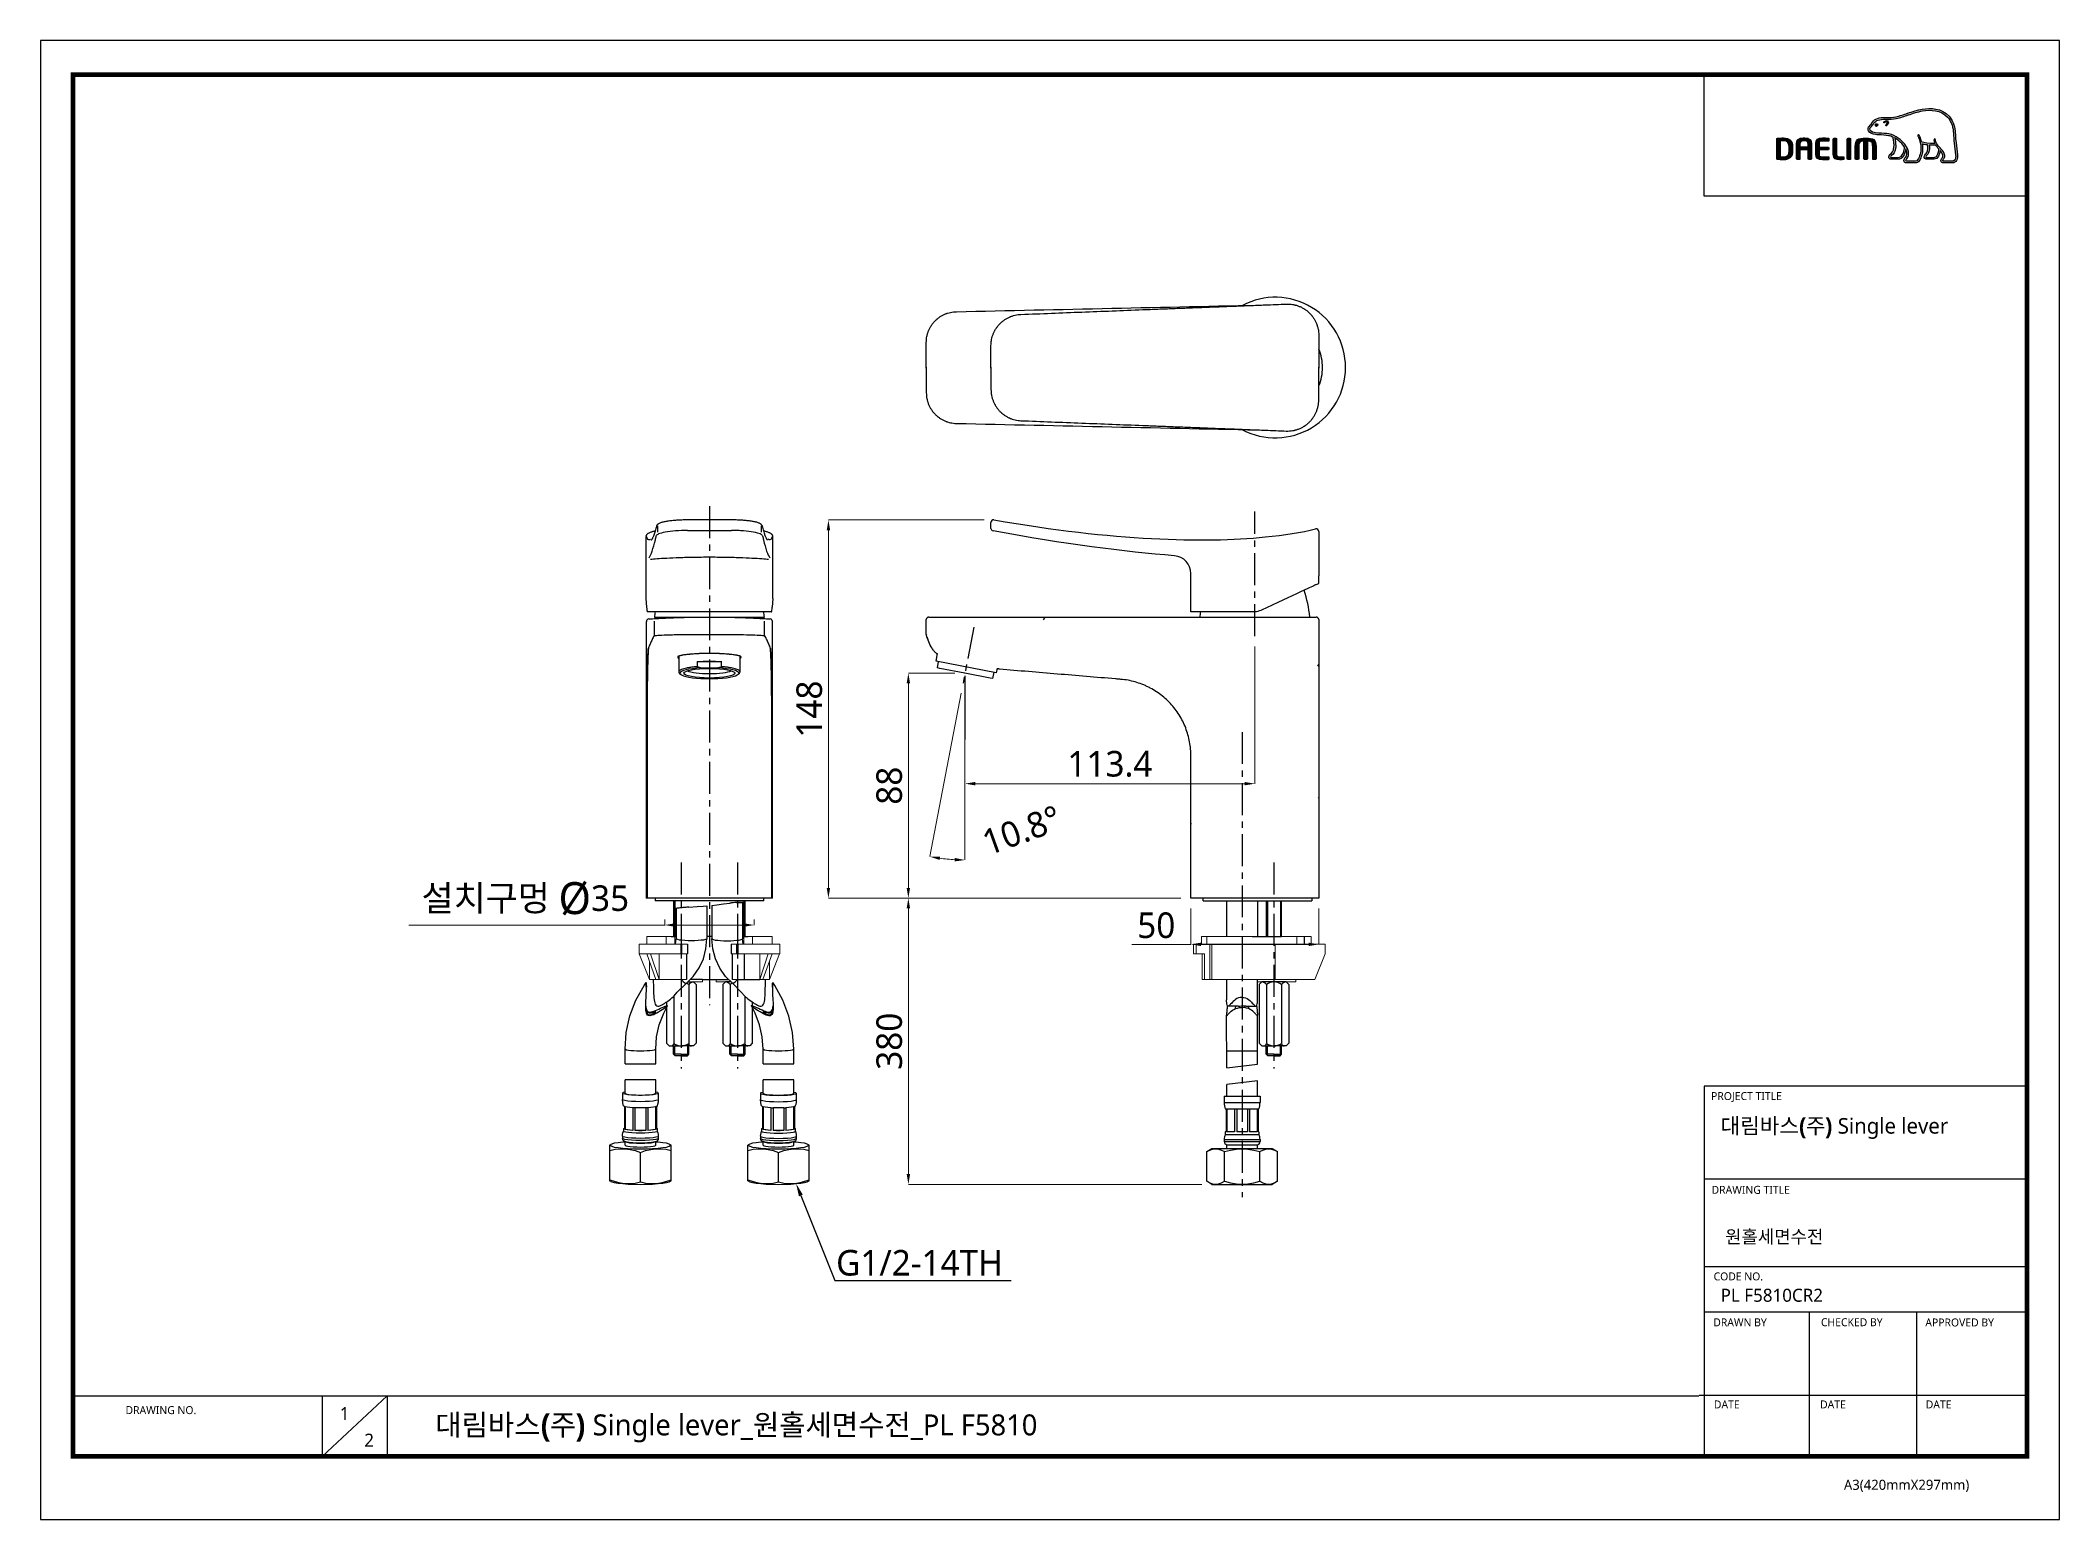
# Model space of a CAD drawing. Extents: x 0 to 790, y 0 to 579.
import ezdxf
from ezdxf import colors
from ezdxf.entities.mleader import LeaderData, LeaderLine
from ezdxf.math import Vec2, Vec3

# ---------------------------------------------------------------- set-up
doc = ezdxf.new("R2010")
doc.units = 0
doc.header["$LTSCALE"] = 10
doc.header["$MEASUREMENT"] = 0
doc.header["$PDMODE"] = 3
doc.header["$PDSIZE"] = -10
doc.linetypes.add('CENTER', pattern=[2, 1.25, -0.25, 0.25, -0.25])
doc.layers.get('0').update_dxf_attribs({"linetype": 'CONTINUOUS'})
doc.layers.get('DEFPOINTS').update_dxf_attribs({"linetype": 'CONTINUOUS'})
for name, color, linetype in [('1', 7, 'CONTINUOUS'), ('DEF_LAYER_ASSEM_MEMBER', 7, 'CONTINUOUS'), ('레이어 1', 7, 'CONTINUOUS')]:
    doc.layers.add(name, color=color, linetype=linetype)
doc.layers.add('치수', color=7, linetype='CONTINUOUS', lineweight=25)
doc.styles.add('Daelim Dimension', font='')
doc.styles.get('Daelim Dimension').set_extended_font_data('NanumGothic')
doc.dimstyles.new('DEFAULT', dxfattribs={"dimscale": 2, "dimtxt": 2, "dimasz": 2, "dimexe": 0, "dimexo": 2, "dimgap": 1, "dimtad": 1, "dimdec": 1, "dimzin": 9, "dimdsep": 46, "dimtxsty": 'Daelim Dimension', "dimcen": 0.5, "dimclrd": 252, "dimclre": 252, "dimclrt": 3, "dimadec": 1, "dimazin": 0, "dimtfac": 1, "dimtdec": 1, "dimtix": 1, "dimtmove": 0, "dimatfit": 3, "dimfxl": 1, "dimtolj": 1, "dimtzin": 1, "dimlwd": 9, "dimlwe": 9, "dimarcsym": 0})

msp = doc.modelspace()

# ---------------------------------------------------------------- texts
at = {"color": 5, "ltscale": 40, "style": 'Daelim Dimension'}
for s, height, p in [('PROJECT TITLE', 3.1171, (653.54, 164.16)), ('DRAWING TITLE', 3.1171, (653.73, 127.47)), ('CODE NO.', 3.117, (654.52, 93.6)), ('DRAWN BY', 3.117, (654.39, 75.63)), ('CHECKED BY', 3.117, (696.51, 75.68)), ('APPROVED BY', 3.1171, (737.35, 75.58)), ('DRAWING NO.', 3.1171, (33.3, 41.29)), ('DATE', 3.117, (654.64, 43.5)), ('DATE', 3.117, (696.18, 43.5)), ('DATE', 3.117, (737.5, 43.5)), ('A3(420mmX297mm)', 3.9341, (705.5, 11.66))]:
    msp.add_text(s, height=height, dxfattribs=at).set_placement(p)
at = {"attachment_point": 1, "style": 'Daelim Dimension'}
for s, insert, char_height, width in [('{\\fPretendard Variable SemiBold|b0|i0|c129|p2;\\C7;대림바스(주)} Single lever', (657.24, 157.12), 6.1103, 98.2071), (' \\P 원홀세면수전 ', (657.3, 121.76), 5.101, 85.8447), ('PL F5810CR2', (657.3, 90.34), 5.101, 85.8447), ('1', (117.12, 44.03), 5.1, 7.119), ('2', (126.69, 33.63), 5.1, 7.119)]:
    msp.add_mtext(s, dxfattribs=dict(at, insert=insert, char_height=char_height, width=width))
at = {"color": 2, "insert": (154.51, 41.16), "char_height": 8.19804, "width": 362.8925, "attachment_point": 1, "style": 'Daelim Dimension'}
msp.add_mtext('{\\fPretendard Variable SemiBold|b0|i0|c129|p2;대림바스(주)} Single lever_{\\fGulim|b0|i0|c129|p50;원홀세면수전}_PL F5810', dxfattribs=at)

# ---------------------------------------------------------------- blocks, each defined once
blk = doc.blocks.new('*D3')
at = {"color": 5, "lineweight": 9, "ltscale": 0.5, "transparency": 16777216}
for p, q in [((357.67, 331.16), (339.54, 331.16)), ((339.54, 327.16), (339.54, 247.15)), ((340.93, 243.15), (339.54, 243.15))]:
    blk.add_line(p, q, dxfattribs=at)
at = {"color": 5, "ltscale": 0.5, "transparency": 16777216}
for points in [[(338.87, 327.16), (340.2, 327.16), (339.54, 331.16)], [(338.87, 247.15), (340.2, 247.15), (339.54, 243.15)]]:
    blk.add_solid(points, dxfattribs=at)
at = {"layer": 'DEFPOINTS', "color": 0, "ltscale": 0.5, "transparency": 16777216}
for p in [(361.67, 331.16), (339.54, 243.15), (344.93, 243.15)]:
    blk.add_point(p, dxfattribs=at)
at = {"color": 7, "ltscale": 0.5, "transparency": 16777216, "insert": (332.09, 287.16), "char_height": 10, "attachment_point": 5, "rotation": 90, "style": 'Daelim Dimension'}
blk.add_mtext('\\A1;88', dxfattribs=at)
blk = doc.blocks.new('*D4')
at = {"color": 5, "lineweight": 9, "ltscale": 0.5, "transparency": 16777216}
for p, q in [((475.06, 341.65), (475.06, 287.94)), ((361.67, 327.11), (361.67, 287.94)), ((365.67, 287.94), (471.06, 287.94))]:
    blk.add_line(p, q, dxfattribs=at)
at = {"color": 5, "ltscale": 0.5, "transparency": 16777216}
for points in [[(365.67, 288.61), (365.67, 287.28), (361.67, 287.94)], [(471.06, 288.61), (471.06, 287.28), (475.06, 287.94)]]:
    blk.add_solid(points, dxfattribs=at)
at = {"layer": 'DEFPOINTS', "color": 0, "ltscale": 0.5, "transparency": 16777216}
for p in [(475.06, 345.65), (361.67, 331.11), (475.06, 287.94)]:
    blk.add_point(p, dxfattribs=at)
at = {"color": 7, "ltscale": 0.5, "transparency": 16777216, "insert": (418.37, 295.64), "char_height": 10, "attachment_point": 5, "style": 'Daelim Dimension'}
blk.add_mtext('\\A1;113.4', dxfattribs=at)
blk = doc.blocks.new('*D5')
at = {"color": 5, "lineweight": 9, "ltscale": 0.5, "transparency": 16777216}
for p, q in [((450.06, 239.15), (450.06, 225.07)), ((500.06, 239.15), (500.06, 225.07)), ((450.06, 225.07), (426.95, 225.07)), ((496.06, 225.07), (454.06, 225.07))]:
    blk.add_line(p, q, dxfattribs=at)
at = {"color": 5, "ltscale": 0.5, "transparency": 16777216}
for points in [[(454.06, 225.74), (454.06, 224.41), (450.06, 225.07)], [(496.06, 225.74), (496.06, 224.41), (500.06, 225.07)]]:
    blk.add_solid(points, dxfattribs=at)
at = {"layer": 'DEFPOINTS', "color": 0, "ltscale": 0.5, "transparency": 16777216}
for p in [(450.06, 243.15), (500.06, 243.15), (500.06, 225.07)]:
    blk.add_point(p, dxfattribs=at)
at = {"color": 7, "ltscale": 0.5, "transparency": 16777216, "insert": (436.5, 232.5), "char_height": 10, "attachment_point": 5, "style": 'Daelim Dimension'}
blk.add_mtext('\\A1;50', dxfattribs=at)
blk = doc.blocks.new('*D6')
at = {"color": 5, "lineweight": 9, "ltscale": 0.5, "transparency": 16777216}
for p, q in [((369.22, 391.11), (308.27, 391.11)), ((308.27, 247.15), (308.27, 387.11)), ((446.06, 243.15), (308.27, 243.15))]:
    blk.add_line(p, q, dxfattribs=at)
at = {"color": 5, "ltscale": 0.5, "transparency": 16777216}
for points in [[(307.6, 387.11), (308.93, 387.11), (308.27, 391.11)], [(307.6, 247.15), (308.93, 247.15), (308.27, 243.15)]]:
    blk.add_solid(points, dxfattribs=at)
at = {"layer": 'DEFPOINTS', "color": 0, "ltscale": 0.5, "transparency": 16777216}
for p in [(308.27, 391.11), (373.22, 391.11), (450.06, 243.15)]:
    blk.add_point(p, dxfattribs=at)
at = {"color": 7, "ltscale": 0.5, "transparency": 16777216, "insert": (300.82, 317.13), "char_height": 10, "attachment_point": 5, "rotation": 90, "style": 'Daelim Dimension'}
blk.add_mtext('\\A1;148', dxfattribs=at)
blk = doc.blocks.new('*D7')
at = {"color": 5, "lineweight": 9, "ltscale": 0.5, "transparency": 16777216}
for p, q in [((244.21, 232.63), (144.12, 232.63)), ((244.21, 234.84), (244.21, 232.63)), ((275.21, 232.63), (248.21, 232.63)), ((279.21, 234.84), (279.21, 232.63))]:
    blk.add_line(p, q, dxfattribs=at)
at = {"color": 5, "ltscale": 0.5, "transparency": 16777216}
for points in [[(248.21, 233.3), (248.21, 231.97), (244.21, 232.63)], [(275.21, 233.3), (275.21, 231.97), (279.21, 232.63)]]:
    blk.add_solid(points, dxfattribs=at)
at = {"layer": 'DEFPOINTS', "color": 0, "ltscale": 0.5, "transparency": 16777216}
for p in [(244.21, 238.84), (279.21, 238.84), (279.21, 232.63)]:
    blk.add_point(p, dxfattribs=at)
at = {"color": 7, "ltscale": 0.5, "transparency": 16777216, "insert": (189.7, 242.62), "char_height": 10, "attachment_point": 5, "style": 'Daelim Dimension'}
blk.add_mtext('\\A1;설치구멍 {\\H1.25x;\\C256;Ø}35', dxfattribs=at)
blk = doc.blocks.new('*D8')
at = {"color": 5, "lineweight": 9, "ltscale": 0.5, "transparency": 16777216}
for p, q in [((404.48, 243.15), (339.54, 243.15)), ((339.54, 239.15), (339.54, 135.18)), ((454.31, 131.18), (339.54, 131.18))]:
    blk.add_line(p, q, dxfattribs=at)
at = {"color": 5, "ltscale": 0.5, "transparency": 16777216}
for points in [[(338.87, 239.15), (340.2, 239.15), (339.54, 243.15)], [(338.87, 135.18), (340.2, 135.18), (339.54, 131.18)]]:
    blk.add_solid(points, dxfattribs=at)
at = {"layer": 'DEFPOINTS', "color": 0, "ltscale": 0.5, "transparency": 16777216}
for p in [(408.48, 243.15), (339.54, 131.18), (458.31, 131.18)]:
    blk.add_point(p, dxfattribs=at)
at = {"color": 7, "ltscale": 0.5, "transparency": 16777216, "insert": (332.09, 187.16), "char_height": 10, "attachment_point": 5, "rotation": 90, "style": 'Daelim Dimension'}
blk.add_mtext('\\A1;380', dxfattribs=at)
blk = doc.blocks.new('*D9')
at = {"color": 5, "lineweight": 9, "ltscale": 0.5, "transparency": 16777216}
for p, q in [((360.19, 323.4), (347.92, 259.39)), ((361.67, 301.24), (361.67, 258.08))]:
    blk.add_line(p, q, dxfattribs=at)
blk.add_arc((361.67, 331.16), 73.08, 262.28759, 266.86355, dxfattribs=at)
at = {"color": 5, "ltscale": 0.5, "transparency": 16777216}
for points in [[(351.76, 258.09), (351.97, 259.4), (347.92, 259.39)], [(357.69, 258.86), (357.66, 257.53), (361.67, 258.08)]]:
    blk.add_solid(points, dxfattribs=at)
at = {"layer": 'DEFPOINTS', "color": 0, "ltscale": 0.5, "transparency": 16777216}
for p in [(365.14, 349.24), (360.94, 327.33), (361.67, 330.16), (361.67, 305.24), (352.47, 258.66)]:
    blk.add_point(p, dxfattribs=at)
at = {"color": 7, "ltscale": 0.5, "transparency": 16777216, "insert": (383.87, 269.67), "char_height": 10, "attachment_point": 5, "rotation": 19.84487, "style": 'Daelim Dimension'}
blk.add_mtext('\\A1;10.8°', dxfattribs=at)

# ---------------------------------------------------------------- dimensions: what is measured, and where the dimension line sits
at = {"color": 5, "ltscale": 0.5}
dim = msp.add_linear_dim(base=(308.27, 391.11), p1=(450.06, 243.15), p2=(373.22, 391.11), angle=90, dimstyle='DEFAULT', override={"dimtxt": 5, "dimclrd": 5, "dimclre": 5, "dimclrt": 7}, dxfattribs=at)
dim.commit()
dim.dimension.update_dxf_attribs({"geometry": '*D6', "text_midpoint": (300.82, 317.13)})
dim = msp.add_angular_dim_2l(base=(352.4728, 258.6637), line1=((365.1372, 349.2364), (360.9388, 327.329)), line2=((361.6734, 330.1623), (361.6734, 305.2387)), dimstyle='DEFAULT', override={"dimtxt": 5, "dimclrd": 5, "dimclre": 5, "dimclrt": 7}, dxfattribs=at)
dim.commit()
dim.dimension.update_dxf_attribs({"geometry": '*D9', "text_midpoint": (386.4822, 262.422), "dimtype": 162})
for base, p1, p2, picture, middle in [((475.06, 287.94), (361.67, 331.11), (475.06, 345.65), '*D4', (418.37, 287.94)), ((500.06, 225.07), (450.06, 243.15), (500.06, 243.15), '*D5', (436.5, 225.07))]:
    dim = msp.add_linear_dim(base=base, p1=p1, p2=p2, dimstyle='DEFAULT', override={"dimtxt": 5, "dimclrd": 5, "dimclre": 5, "dimclrt": 7}, dxfattribs=at)
    dim.commit()
    dim.dimension.update_dxf_attribs({"geometry": picture, "text_midpoint": middle, "dimtype": 160})
dim = msp.add_linear_dim(base=(339.54, 243.15), p1=(361.67, 331.16), p2=(344.93, 243.15), angle=90, dimstyle='DEFAULT', override={"dimtxt": 5, "dimclrd": 5, "dimclre": 5, "dimclrt": 7}, dxfattribs=at)
dim.commit()
dim.dimension.update_dxf_attribs({"geometry": '*D3', "text_midpoint": (339.54, 287.16), "dimtype": 160})
dim = msp.add_linear_dim(base=(279.21, 232.63), p1=(244.21, 238.84), p2=(279.21, 238.84), text='설치구멍 {\\H1.25x;\\C256;Ø}<>', dimstyle='DEFAULT', override={"dimtxt": 5, "dimclrd": 5, "dimclre": 5, "dimclrt": 7}, dxfattribs=at)
dim.commit()
dim.dimension.update_dxf_attribs({"geometry": '*D7', "text_midpoint": (189.7, 232.63), "dimtype": 160})
dim = msp.add_linear_dim(base=(339.54, 131.18), p1=(408.48, 243.15), p2=(458.31, 131.18), angle=90, text='380', dimstyle='DEFAULT', override={"dimtxt": 5, "dimclrd": 5, "dimclre": 5, "dimclrt": 7}, dxfattribs=at)
dim.commit()
dim.dimension.update_dxf_attribs({"geometry": '*D8', "text_midpoint": (332.09, 187.16)})

# ---------------------------------------------------------------- hatches: boundary and pattern name
at = {"layer": '레이어 1'}
h = msp.add_hatch(color=5, dxfattribs=at)
h.dxf.hatch_style = 1
edge = h.paths.add_edge_path(flags=16)
edge.add_spline(control_points=[(748.8, 531.89), (748.45, 531.51), (748.02, 531.5), (748, 531.5), (748, 531.5), (744.54, 531.5), (744.54, 531.5), (744.41, 531.5), (744.31, 531.53), (744.25, 531.6), (744.2, 531.65), (744.17, 531.73), (744.17, 531.82), (744.17, 532.02), (744.32, 532.2), (744.47, 532.39), (744.61, 532.57), (744.74, 532.74), (744.82, 532.95), (745.01, 533.46), (744.99, 534), (744.76, 534.48), (744.35, 535.35), (743.74, 536.03), (743.16, 536.69), (743.16, 536.69), (742.96, 536.91), (742.96, 536.91), (742.19, 537.77), (741.4, 538.65), (741.34, 539.84), (741.33, 540.08), (741.22, 540.22), (741.06, 540.21), (741.06, 540.21), (740.84, 540.11), (740.84, 540.11), (740.78, 540.04), (740.74, 539.94), (740.74, 539.83), (740.74, 539.83), (740.74, 539.79), (740.74, 539.79), (740.77, 539.35), (740.88, 538.93), (741.06, 538.49), (741.06, 538.49), (741.08, 538.45), (741.08, 538.45), (741.08, 538.45), (741.03, 538.44), (741.03, 538.44), (738.81, 538.36), (736.63, 538.78), (735.98, 538.93), (735.59, 540.52), (734.95, 541.57), (734.92, 541.62), (734.87, 541.7), (734.79, 541.77), (734.71, 541.79), (734.71, 541.79), (734.53, 541.76), (734.5, 541.76), (734.49, 541.73), (734.46, 541.69), (734.38, 541.59), (734.38, 541.59), (734.37, 541.51), (734.37, 541.51), (734.37, 541.51), (734.43, 541.3), (734.43, 541.3), (734.48, 541.22), (735.62, 539.22), (735.62, 536.57), (735.62, 534.94), (735.19, 533.4), (734.35, 531.99), (734.14, 531.65), (733.88, 531.5), (733.48, 531.5), (733.48, 531.5), (730.07, 531.5), (730.07, 531.5), (729.95, 531.5), (729.72, 531.58), (729.72, 531.83), (729.72, 531.96), (729.84, 532.19), (730.05, 532.42), (731.48, 534.01), (730.66, 536.48), (729.29, 538.11), (727.97, 539.68), (725.82, 541.66), (723.06, 542.16), (722.08, 542.33), (720.47, 542.42), (719.18, 542.5), (719.18, 542.5), (717.86, 542.58), (717.86, 542.58), (717.19, 542.63), (716.08, 543.04), (715.74, 543.68), (715.59, 543.95), (715.61, 544.22), (715.79, 544.53), (715.9, 544.72), (716.06, 544.88), (716.25, 545.07), (716.47, 545.29), (716.69, 545.52), (716.86, 545.82), (716.86, 545.82), (716.91, 545.91), (716.91, 545.91), (717.57, 547.17), (718.93, 547.84), (720.95, 547.89), (720.95, 547.89), (722.09, 547.9), (722.09, 547.9), (723.34, 547.91), (724.76, 547.92), (725.93, 548.17), (727.57, 548.52), (729.21, 549.08), (730.66, 549.58), (730.66, 549.58), (730.71, 549.59), (730.71, 549.59), (732.5, 550.21), (734.36, 550.84), (736.26, 551.15), (739.29, 551.65), (743.46, 551.63), (746.08, 548.69), (747.3, 547.33), (748.04, 545.45), (748.3, 543.12), (748.3, 543.12), (748.29, 543.12), (748.28, 543.13), (748.3, 543.08), (748.32, 542.82), (748.43, 541.34), (748.46, 540.62), (748.49, 539.88), (748.68, 538.51), (748.68, 538.51), (749.21, 533.93), (749.21, 533.93), (749.21, 533.93), (749.24, 533.37), (749.24, 533.37), (749.24, 532.71), (749.09, 532.21), (748.8, 531.89)], knot_values=[0, 0, 0, 0, 1, 1, 1, 2, 2, 2, 3, 3, 3, 4, 4, 4, 5, 5, 5, 6, 6, 6, 7, 7, 7, 8, 8, 8, 9, 9, 9, 10, 10, 10, 11, 11, 11, 12, 12, 12, 13, 13, 13, 14, 14, 14, 15, 15, 15, 16, 16, 16, 17, 17, 17, 18, 18, 18, 19, 19, 19, 20, 20, 20, 21, 21, 21, 22, 22, 22, 23, 23, 23, 24, 24, 24, 25, 25, 25, 26, 26, 26, 27, 27, 27, 28, 28, 28, 29, 29, 29, 30, 30, 30, 31, 31, 31, 32, 32, 32, 33, 33, 33, 34, 34, 34, 35, 35, 35, 36, 36, 36, 37, 37, 37, 38, 38, 38, 39, 39, 39, 40, 40, 40, 41, 41, 41, 42, 42, 42, 43, 43, 43, 44, 44, 44, 45, 45, 45, 46, 46, 46, 47, 47, 47, 48, 48, 48, 49, 49, 49, 50, 50, 50, 51, 51, 51, 52, 52, 52, 53, 53, 53, 53], degree=3, periodic=0)
edge = h.paths.add_edge_path(flags=16)
edge.add_spline(control_points=[(740.79, 532.88), (740.79, 532.88), (737.97, 532.88), (737.97, 532.88), (737.76, 532.88), (737.59, 533.04), (737.59, 533.26), (737.59, 533.41), (737.72, 533.59), (737.84, 533.72), (738.42, 534.27), (739.01, 535.03), (739.01, 536.47), (739.01, 536.47), (738.97, 537.12), (738.97, 537.13), (738.97, 537.13), (738.87, 537.76), (738.87, 537.76), (738.87, 537.76), (738.86, 537.8), (738.86, 537.8), (738.86, 537.8), (738.9, 537.8), (738.9, 537.8), (739.43, 537.76), (740.45, 537.7), (741.43, 537.75), (741.68, 537.35), (742.08, 536.85), (742.66, 536.17), (742.64, 535.83), (742.36, 532.88), (740.79, 532.88)], knot_values=[0, 0, 0, 0, 1, 1, 1, 2, 2, 2, 3, 3, 3, 4, 4, 4, 5, 5, 5, 6, 6, 6, 7, 7, 7, 8, 8, 8, 9, 9, 9, 10, 10, 10, 11, 11, 11, 11], degree=3, periodic=0)
edge = h.paths.add_edge_path(flags=16)
edge.add_spline(control_points=[(726.61, 532.88), (726.61, 532.88), (724.13, 532.88), (724.13, 532.88), (723.95, 532.88), (723.75, 533.03), (723.75, 533.26), (723.75, 533.39), (723.86, 533.56), (724.07, 533.73), (724.7, 534.23), (725.65, 534.99), (725.76, 537.08), (725.76, 537.08), (725.77, 537.65), (725.77, 537.65), (725.77, 538.54), (725.57, 539.61), (725.37, 540.57), (725.37, 540.57), (725.34, 540.67), (725.34, 540.67), (725.34, 540.67), (725.42, 540.6), (725.42, 540.6), (725.79, 540.38), (727.82, 539), (729.26, 536.97), (729.14, 536.01), (728.6, 532.88), (726.61, 532.88)], knot_values=[0, 0, 0, 0, 1, 1, 1, 2, 2, 2, 3, 3, 3, 4, 4, 4, 5, 5, 5, 6, 6, 6, 7, 7, 7, 8, 8, 8, 9, 9, 9, 10, 10, 10, 10], degree=3, periodic=0)
edge = h.paths.add_edge_path()
edge.add_spline(control_points=[(749.91, 534), (749.91, 534), (749.38, 538.61), (749.38, 538.61), (749.19, 539.98), (749.16, 540.72), (749.14, 541.37), (749.14, 541.37), (749.01, 543.19), (749.01, 543.19), (748.73, 545.67), (747.92, 547.68), (746.61, 549.15), (743.78, 552.34), (739.35, 552.37), (736.14, 551.84), (734.17, 551.52), (732.28, 550.87), (730.46, 550.25), (730.46, 550.25), (730.4, 550.23), (730.4, 550.23), (728.98, 549.74), (727.37, 549.19), (725.78, 548.85), (724.69, 548.62), (723.33, 548.61), (722.12, 548.6), (722.12, 548.6), (720.93, 548.59), (720.93, 548.59), (718.64, 548.53), (717.07, 547.74), (716.29, 546.23), (716.29, 546.23), (716.25, 546.16), (716.25, 546.16), (716.12, 545.94), (715.93, 545.74), (715.75, 545.57), (715.56, 545.38), (715.35, 545.16), (715.18, 544.88), (715.02, 544.6), (714.94, 544.32), (714.94, 544.04), (714.94, 543.81), (714.99, 543.58), (715.11, 543.36), (715.6, 542.44), (716.99, 541.94), (717.82, 541.88), (717.82, 541.88), (719.04, 541.8), (719.07, 541.8), (720.29, 541.73), (721.96, 541.64), (722.94, 541.46), (723.51, 541.36), (724.16, 541.16), (724.75, 540.88), (724.8, 540.72), (725.11, 539.34), (725.11, 537.65), (725.11, 537.65), (725.09, 537.11), (725.09, 537.11), (725, 535.32), (724.22, 534.7), (723.65, 534.24), (723.59, 534.19), (723.09, 533.77), (723.05, 533.26), (723.02, 532.98), (723.11, 532.71), (723.28, 532.53), (723.47, 532.32), (723.76, 532.22), (724.13, 532.22), (724.13, 532.22), (726.61, 532.22), (726.61, 532.22), (728.47, 532.22), (729.39, 534.22), (729.67, 536.09), (729.67, 536.09), (729.67, 536.35), (729.67, 536.35), (729.67, 536.35), (729.75, 536.22), (729.75, 536.22), (729.99, 535.69), (730.13, 535.06), (730.13, 534.58), (730.13, 533.91), (729.92, 533.33), (729.53, 532.89), (729.43, 532.79), (728.94, 532.28), (728.94, 531.76), (728.94, 531.76), (728.94, 531.68), (728.94, 531.68), (729.01, 531.07), (729.5, 530.8), (729.96, 530.8), (729.96, 530.8), (733.48, 530.8), (733.48, 530.8), (734.12, 530.8), (734.62, 531.09), (734.95, 531.63), (735.85, 533.12), (736.3, 534.73), (736.3, 536.43), (736.3, 536.96), (736.25, 537.53), (736.15, 538.12), (736.15, 538.12), (736.15, 538.16), (736.15, 538.16), (736.15, 538.16), (736.19, 538.15), (736.19, 538.15), (736.62, 538.07), (737.3, 537.95), (738.14, 537.86), (738.14, 537.86), (738.17, 537.86), (738.17, 537.86), (738.17, 537.86), (738.28, 537.21), (738.28, 537.21), (738.28, 537.21), (738.3, 537.06), (738.3, 537.06), (738.3, 537.06), (738.34, 536.49), (738.34, 536.49), (738.34, 535.11), (737.71, 534.52), (737.38, 534.2), (737.38, 534.19), (736.91, 533.72), (736.86, 533.3), (736.86, 533.3), (736.84, 533.17), (736.84, 533.17), (736.84, 533.04), (736.88, 532.78), (737.11, 532.54), (737.31, 532.32), (737.63, 532.22), (738.05, 532.22), (738.05, 532.22), (740.79, 532.22), (740.79, 532.22), (742.46, 532.22), (742.96, 534.34), (743.16, 535.53), (743.16, 535.53), (743.17, 535.65), (743.17, 535.65), (743.17, 535.65), (743.24, 535.56), (743.24, 535.56), (743.62, 535.07), (743.96, 534.52), (744.12, 534.18), (744.21, 534.01), (744.25, 533.81), (744.25, 533.61), (744.25, 533.61), (744.19, 533.22), (744.19, 533.22), (744.13, 533), (743.98, 532.8), (743.84, 532.61), (743.62, 532.33), (743.41, 532.05), (743.41, 531.7), (743.41, 531.7), (743.43, 531.51), (743.43, 531.51), (743.53, 531.05), (743.9, 530.8), (744.47, 530.8), (744.47, 530.8), (748, 530.8), (748, 530.8), (748.08, 530.8), (748.77, 530.82), (749.31, 531.4), (749.74, 531.87), (749.95, 532.51), (749.95, 533.36), (749.95, 533.36), (749.91, 534), (749.91, 534)], knot_values=[0, 0, 0, 0, 1, 1, 1, 2, 2, 2, 3, 3, 3, 4, 4, 4, 5, 5, 5, 6, 6, 6, 7, 7, 7, 8, 8, 8, 9, 9, 9, 10, 10, 10, 11, 11, 11, 12, 12, 12, 13, 13, 13, 14, 14, 14, 15, 15, 15, 16, 16, 16, 17, 17, 17, 18, 18, 18, 19, 19, 19, 20, 20, 20, 21, 21, 21, 22, 22, 22, 23, 23, 23, 24, 24, 24, 25, 25, 25, 26, 26, 26, 27, 27, 27, 28, 28, 28, 29, 29, 29, 30, 30, 30, 31, 31, 31, 32, 32, 32, 33, 33, 33, 34, 34, 34, 35, 35, 35, 36, 36, 36, 37, 37, 37, 38, 38, 38, 39, 39, 39, 40, 40, 40, 41, 41, 41, 42, 42, 42, 43, 43, 43, 44, 44, 44, 45, 45, 45, 46, 46, 46, 47, 47, 47, 48, 48, 48, 49, 49, 49, 50, 50, 50, 51, 51, 51, 52, 52, 52, 53, 53, 53, 54, 54, 54, 55, 55, 55, 56, 56, 56, 57, 57, 57, 58, 58, 58, 59, 59, 59, 60, 60, 60, 61, 61, 61, 62, 62, 62, 63, 63, 63, 64, 64, 64, 65, 65, 65, 66, 66, 66, 66], degree=3, periodic=0)
edge = h.paths.add_edge_path(flags=0)
edge.add_spline(control_points=[(717.76, 545.9), (717.76, 545.9), (718.27, 546.14), (718.91, 545.89), (718.91, 545.89), (718.99, 545.86), (718.88, 545.71), (718.57, 545.3), (718.27, 545.21), (718.27, 545.21), (718.27, 545.21), (718.05, 545.13), (717.92, 545.28), (717.67, 545.57), (717.66, 545.74), (717.66, 545.74), (717.66, 545.74), (717.64, 545.87), (717.76, 545.9)], knot_values=[0, 0, 0, 0, 1, 1, 1, 2, 2, 2, 3, 3, 3, 4, 4, 4, 5, 5, 5, 6, 6, 6, 6], degree=3, periodic=0)
edge = h.paths.add_edge_path(flags=0)
edge.add_spline(control_points=[(721.15, 546.85), (721.07, 546.76), (721.06, 546.62), (721.15, 546.55), (721.22, 546.48), (721.36, 546.5), (721.44, 546.58), (721.48, 546.62), (721.9, 547.12), (722.26, 546.87), (722.4, 546.77), (722.45, 546.64), (722.43, 546.46), (722.4, 546.18), (722.16, 545.86), (721.99, 545.76), (721.89, 545.7), (721.83, 545.57), (721.87, 545.47), (721.92, 545.37), (722.05, 545.34), (722.15, 545.39), (722.45, 545.54), (722.84, 546.02), (722.89, 546.48), (722.92, 546.79), (722.78, 547.05), (722.53, 547.22), (721.99, 547.61), (721.37, 547.09), (721.15, 546.85)], knot_values=[0, 0, 0, 0, 1, 1, 1, 2, 2, 2, 3, 3, 3, 4, 4, 4, 5, 5, 5, 6, 6, 6, 7, 7, 7, 8, 8, 8, 9, 9, 9, 10, 10, 10, 10], degree=3, periodic=0)
edge = h.paths.add_edge_path(flags=0)
edge.add_spline(control_points=[(721.08, 546.47), (721.08, 546.47), (721.08, 546.47), (721.08, 546.47), (721.08, 546.47), (721.08, 546.47), (721.08, 546.47)], knot_values=[0, 0, 0, 0, 1, 1, 1, 2, 2, 2, 2], degree=3, periodic=0)
h = msp.add_hatch(color=5, dxfattribs=at)
h.dxf.hatch_style = 2
edge = h.paths.add_edge_path()
edge.add_spline(control_points=[(717.76, 545.9), (717.76, 545.9), (718.27, 546.14), (718.91, 545.89), (718.91, 545.89), (718.99, 545.86), (718.88, 545.71), (718.57, 545.3), (718.27, 545.21), (718.27, 545.21), (718.27, 545.21), (718.05, 545.13), (717.92, 545.28), (717.67, 545.57), (717.66, 545.74), (717.66, 545.74), (717.66, 545.74), (717.64, 545.87), (717.76, 545.9)], knot_values=[0, 0, 0, 0, 1, 1, 1, 2, 2, 2, 3, 3, 3, 4, 4, 4, 5, 5, 5, 6, 6, 6, 6], degree=3, periodic=0)
h = msp.add_hatch(color=5, dxfattribs=at)
h.dxf.hatch_style = 2
edge = h.paths.add_edge_path()
edge.add_spline(control_points=[(721.15, 546.85), (721.07, 546.76), (721.06, 546.62), (721.15, 546.55), (721.22, 546.48), (721.36, 546.5), (721.44, 546.58), (721.48, 546.62), (721.9, 547.12), (722.26, 546.87), (722.4, 546.77), (722.45, 546.64), (722.43, 546.46), (722.4, 546.18), (722.16, 545.86), (721.99, 545.76), (721.89, 545.7), (721.83, 545.57), (721.87, 545.47), (721.92, 545.37), (722.05, 545.34), (722.15, 545.39), (722.45, 545.54), (722.84, 546.02), (722.89, 546.48), (722.92, 546.79), (722.78, 547.05), (722.53, 547.22), (721.99, 547.61), (721.37, 547.09), (721.15, 546.85)], knot_values=[0, 0, 0, 0, 1, 1, 1, 2, 2, 2, 3, 3, 3, 4, 4, 4, 5, 5, 5, 6, 6, 6, 7, 7, 7, 8, 8, 8, 9, 9, 9, 10, 10, 10, 10], degree=3, periodic=0)
h = msp.add_hatch(color=5, dxfattribs=at)
h.dxf.hatch_style = 2
edge = h.paths.add_edge_path()
edge.add_spline(control_points=[(684.1, 535.57), (684.1, 533.96), (683.36, 533.18), (681.85, 533.18), (681.85, 533.18), (680.82, 533.2), (680.55, 533.2), (680.55, 533.2), (680.55, 539.37), (680.55, 539.37), (681.09, 539.42), (681.85, 539.43), (681.85, 539.43), (683.41, 539.43), (684.1, 538.7), (684.1, 537.04), (684.1, 537.04), (684.1, 535.57), (684.1, 535.57)], knot_values=[0, 0, 0, 0, 1, 1, 1, 2, 2, 2, 3, 3, 3, 4, 4, 4, 5, 5, 5, 6, 6, 6, 6], degree=3, periodic=0)
edge = h.paths.add_edge_path()
edge.add_spline(control_points=[(681.85, 540.59), (681.01, 540.59), (679.93, 540.54), (679.57, 540.48), (679.35, 540.45), (679.2, 540.28), (679.2, 540.06), (679.2, 540.06), (679.2, 532.55), (679.2, 532.55), (679.2, 532.32), (679.35, 532.16), (679.58, 532.13), (679.92, 532.07), (681, 532.02), (681.85, 532.02), (684.2, 532.02), (685.43, 533.25), (685.43, 535.57), (685.43, 535.57), (685.43, 537.04), (685.43, 537.04), (685.43, 539.36), (684.2, 540.59), (681.85, 540.59)], knot_values=[0, 0, 0, 0, 1, 1, 1, 2, 2, 2, 3, 3, 3, 4, 4, 4, 5, 5, 5, 6, 6, 6, 7, 7, 7, 8, 8, 8, 8], degree=3, periodic=0)
h = msp.add_hatch(color=5, dxfattribs=at)
h.dxf.hatch_style = 2
edge = h.paths.add_edge_path()
edge.add_spline(control_points=[(691.48, 537.05), (691.48, 537.05), (688.32, 537.05), (688.32, 537.05), (688.32, 537.17), (688.32, 538.18), (688.32, 538.18), (688.32, 539.23), (688.63, 539.41), (689.57, 539.41), (689.57, 539.41), (690.22, 539.41), (690.22, 539.41), (691.16, 539.41), (691.48, 539.23), (691.48, 538.18), (691.48, 538.18), (691.48, 537.17), (691.48, 537.05)], knot_values=[0, 0, 0, 0, 1, 1, 1, 2, 2, 2, 3, 3, 3, 4, 4, 4, 5, 5, 5, 6, 6, 6, 6], degree=3, periodic=0)
edge = h.paths.add_edge_path()
edge.add_spline(control_points=[(690.22, 540.59), (690.22, 540.59), (689.57, 540.59), (689.57, 540.59), (687.78, 540.59), (686.98, 539.85), (686.98, 538.18), (686.98, 538.18), (686.98, 532.47), (686.98, 532.47), (686.98, 532.26), (687.14, 532.09), (687.34, 532.09), (687.34, 532.09), (687.96, 532.09), (687.96, 532.09), (688.18, 532.09), (688.32, 532.28), (688.32, 532.47), (688.32, 532.47), (688.32, 535.75), (688.32, 535.88), (688.32, 535.88), (691.48, 535.88), (691.48, 535.88), (691.48, 535.75), (691.48, 532.47), (691.48, 532.47), (691.48, 532.26), (691.64, 532.09), (691.84, 532.09), (691.84, 532.09), (692.45, 532.09), (692.45, 532.09), (692.67, 532.09), (692.81, 532.29), (692.81, 532.47), (692.81, 532.47), (692.81, 538.18), (692.81, 538.18), (692.81, 539.85), (692.02, 540.59), (690.22, 540.59)], knot_values=[0, 0, 0, 0, 1, 1, 1, 2, 2, 2, 3, 3, 3, 4, 4, 4, 5, 5, 5, 6, 6, 6, 7, 7, 7, 8, 8, 8, 9, 9, 9, 10, 10, 10, 11, 11, 11, 12, 12, 12, 13, 13, 13, 14, 14, 14, 14], degree=3, periodic=0)
h = msp.add_hatch(color=5, dxfattribs=at)
h.dxf.hatch_style = 2
edge = h.paths.add_edge_path()
edge.add_spline(control_points=[(694.51, 538.41), (694.51, 538.41), (694.51, 534.2), (694.51, 534.2), (694.51, 532.73), (695.35, 532.02), (697.08, 532.02), (697.84, 532.02), (698.88, 532.03), (699.3, 532.07), (699.29, 532.07), (699.5, 532.09), (699.5, 532.09), (699.5, 532.09), (699.56, 532.1), (699.56, 532.1), (699.56, 532.1), (699.56, 533.22), (699.56, 533.22), (699.56, 533.22), (697.09, 533.22), (697.09, 533.22), (695.85, 533.22), (695.85, 533.57), (695.85, 534.2), (695.85, 534.2), (695.85, 535.76), (695.85, 535.88), (695.98, 535.88), (699.17, 535.88), (699.17, 535.88), (699.38, 535.88), (699.55, 536.05), (699.55, 536.25), (699.55, 536.25), (699.55, 536.67), (699.55, 536.67), (699.55, 536.88), (699.38, 537.04), (699.17, 537.04), (699.17, 537.04), (695.98, 537.04), (695.85, 537.04), (695.85, 537.16), (695.85, 538.41), (695.85, 538.41), (695.85, 539.04), (695.85, 539.39), (697.09, 539.39), (697.09, 539.39), (699.56, 539.38), (699.56, 539.38), (699.56, 539.38), (699.56, 540.5), (699.56, 540.5), (699.56, 540.5), (699.3, 540.53), (699.3, 540.53), (698.81, 540.57), (697.7, 540.59), (697.08, 540.59), (695.35, 540.59), (694.51, 539.88), (694.51, 538.41)], knot_values=[0, 0, 0, 0, 1, 1, 1, 2, 2, 2, 3, 3, 3, 4, 4, 4, 5, 5, 5, 6, 6, 6, 7, 7, 7, 8, 8, 8, 9, 9, 9, 10, 10, 10, 11, 11, 11, 12, 12, 12, 13, 13, 13, 14, 14, 14, 15, 15, 15, 16, 16, 16, 17, 17, 17, 18, 18, 18, 19, 19, 19, 20, 20, 20, 21, 21, 21, 21], degree=3, periodic=0)
h = msp.add_hatch(color=5, dxfattribs=at)
h.dxf.hatch_style = 2
edge = h.paths.add_edge_path()
edge.add_spline(control_points=[(701.7, 540.52), (701.5, 540.52), (701.32, 540.35), (701.32, 540.14), (701.32, 540.14), (701.32, 534.2), (701.32, 534.2), (701.32, 532.27), (702.64, 532.02), (703.79, 532.02), (704.64, 532.02), (704.86, 532.05), (705.11, 532.1), (705.11, 532.1), (705.25, 532.12), (705.25, 532.12), (705.25, 532.12), (705.44, 532.14), (705.44, 532.14), (705.44, 532.14), (705.5, 532.15), (705.5, 532.15), (705.5, 532.15), (705.5, 533.22), (705.5, 533.22), (705.5, 533.22), (703.81, 533.22), (703.81, 533.22), (702.66, 533.22), (702.66, 533.65), (702.66, 534.07), (702.66, 534.07), (702.66, 540.14), (702.66, 540.14), (702.66, 540.35), (702.49, 540.52), (702.28, 540.52), (702.28, 540.52), (701.7, 540.52), (701.7, 540.52)], knot_values=[0, 0, 0, 0, 1, 1, 1, 2, 2, 2, 3, 3, 3, 4, 4, 4, 5, 5, 5, 6, 6, 6, 7, 7, 7, 8, 8, 8, 9, 9, 9, 10, 10, 10, 11, 11, 11, 12, 12, 12, 13, 13, 13, 13], degree=3, periodic=0)
h = msp.add_hatch(color=5, dxfattribs=at)
h.dxf.hatch_style = 2
edge = h.paths.add_edge_path()
edge.add_spline(control_points=[(707.16, 540.52), (706.94, 540.52), (706.8, 540.33), (706.8, 540.15), (706.8, 540.15), (706.8, 532.47), (706.8, 532.47), (706.8, 532.26), (706.96, 532.09), (707.16, 532.09), (707.16, 532.09), (707.78, 532.09), (707.78, 532.09), (708.01, 532.09), (708.14, 532.28), (708.14, 532.47), (708.14, 532.47), (708.14, 540.15), (708.14, 540.15), (708.14, 540.36), (707.98, 540.52), (707.78, 540.52), (707.78, 540.52), (707.16, 540.52), (707.16, 540.52)], knot_values=[0, 0, 0, 0, 1, 1, 1, 2, 2, 2, 3, 3, 3, 4, 4, 4, 5, 5, 5, 6, 6, 6, 7, 7, 7, 8, 8, 8, 8], degree=3, periodic=0)
h = msp.add_hatch(color=5, dxfattribs=at)
h.dxf.hatch_style = 2
edge = h.paths.add_edge_path()
edge.add_spline(control_points=[(709.94, 537.2), (709.94, 537.2), (709.94, 532.47), (709.94, 532.47), (709.94, 532.26), (710.1, 532.09), (710.3, 532.09), (710.3, 532.09), (710.93, 532.09), (710.93, 532.09), (711.15, 532.09), (711.29, 532.28), (711.29, 532.47), (711.29, 532.47), (711.29, 537.08), (711.29, 537.08), (711.29, 539.12), (711.63, 539.31), (713.35, 539.32), (713.35, 539.19), (713.35, 532.47), (713.35, 532.47), (713.35, 532.25), (713.5, 532.09), (713.71, 532.09), (713.71, 532.09), (714.33, 532.09), (714.33, 532.09), (714.55, 532.09), (714.69, 532.28), (714.69, 532.47), (714.69, 532.47), (714.69, 539.17), (714.69, 539.3), (715.49, 539.3), (716.06, 539.24), (716.36, 538.93), (716.68, 538.61), (716.75, 538.01), (716.75, 537.08), (716.75, 537.08), (716.75, 532.47), (716.75, 532.47), (716.75, 532.26), (716.91, 532.09), (717.11, 532.09), (717.11, 532.09), (717.74, 532.09), (717.74, 532.09), (717.96, 532.09), (718.1, 532.29), (718.1, 532.47), (718.1, 532.47), (718.1, 537.2), (718.1, 537.2), (718.1, 540.07), (717.08, 540.55), (714.03, 540.55), (710.96, 540.55), (709.94, 540.07), (709.94, 537.2)], knot_values=[0, 0, 0, 0, 1, 1, 1, 2, 2, 2, 3, 3, 3, 4, 4, 4, 5, 5, 5, 6, 6, 6, 7, 7, 7, 8, 8, 8, 9, 9, 9, 10, 10, 10, 11, 11, 11, 12, 12, 12, 13, 13, 13, 14, 14, 14, 15, 15, 15, 16, 16, 16, 17, 17, 17, 18, 18, 18, 19, 19, 19, 20, 20, 20, 20], degree=3, periodic=0)

# ---------------------------------------------------------------- linework, layer by layer
at = {"color": 5, "ltscale": 0.5}
for p, q in [((650.86, 517.77), (650.86, 565.32)), ((650.86, 169.65), (650.86, 24.02))]:
    msp.add_line(p, q, dxfattribs=at)
at = {"color": 5}
for p, q in [((726.5, 532.22), (726.5, 532.22)), ((12.7, 48.49), (648.72, 48.49))]:
    msp.add_line(p, q, dxfattribs=at)
at = {"color": 5, "ltscale": 40}
for p, q in [((777.1, 517.77), (650.86, 517.77)), ((777.1, 169.65), (650.86, 169.65)), ((777.1, 133.17), (650.86, 133.17)), ((777.1, 133.17), (650.86, 133.17)), ((777.1, 98.84), (650.86, 98.84)), ((777.1, 98.84), (650.86, 98.84)), ((777.1, 81.14), (650.86, 81.14)), ((777.1, 81.14), (650.86, 81.14)), ((691.87, 81.14), (691.87, 24.78)), ((733.95, 81.14), (733.95, 24.78)), ((110.19, 48.49), (110.19, 24.69)), ((110.19, 48.49), (110.19, 24.69)), ((135.67, 48.49), (110.19, 24.69)), ((135.67, 48.49), (110.19, 24.69)), ((135.67, 48.49), (135.67, 24.69)), ((135.67, 48.49), (135.67, 24.69)), ((777.1, 48.58), (648.87, 48.58)), ((777.1, 48.58), (651.85, 48.58)), ((777.1, 24.78), (668.91, 24.78))]:
    msp.add_line(p, q, dxfattribs=at)
for p, q in [((371.86, 450.56), (371.86, 459.35)), ((500.06, 463.4), (500.06, 450.56)), ((371.86, 450.95), (371.86, 442.15)), ((500.06, 438.11), (500.06, 450.95)), ((241.38, 388.8), (241.38, 386.37)), ((270.31, 391.15), (253.11, 391.15)), ((282.04, 386.37), (282.04, 388.8)), ((371.86, 387.84), (371.86, 390.15)), ((236.87, 384.53), (236.87, 360.58)), ((253.11, 387.01), (270.31, 387.01)), ((286.56, 360.58), (286.56, 384.53)), ((500.06, 386.61), (500.06, 372.15)), ((500.06, 372.15), (500.06, 369.2)), ((450.06, 355.15), (450.06, 370.14)), ((499.08, 365.82), (500.06, 366.27)), ((500.06, 366.27), (500.06, 369.2)), ((236.88, 360.36), (237.15, 357.02)), ((286.55, 360.36), (286.27, 357.02)), ((237.04, 351.39), (237.03, 351.39)), ((237.03, 351.39), (237.03, 243.15)), ((240.11, 351.58), (240.11, 346.1)), ((240.21, 353.15), (283.21, 353.15)), ((240.71, 353.15), (240.71, 352.56)), ((240.71, 352.56), (240.71, 352.56)), ((282.71, 352.56), (282.71, 353.15)), ((283.31, 346.1), (283.31, 351.58)), ((286.39, 243.15), (286.39, 351.4)), ((346.56, 346.29), (346.56, 352.15)), ((347.56, 353.15), (499.06, 353.15)), ((450.76, 355.15), (450.06, 355.15)), ((500.06, 352.15), (500.06, 243.15)), ((249.72, 337.84), (249.72, 331.65)), ((256.92, 335.69), (266.51, 335.69)), ((258.38, 333.23), (265.04, 333.23)), ((273.7, 331.6), (273.7, 337.83)), ((350.37, 335.87), (350.36, 335.88)), ((373.93, 331.36), (350.36, 335.88)), ((350.37, 335.87), (350.93, 338.84)), ((350.53, 338.88), (350.62, 338.87)), ((350.87, 333.23), (351.34, 335.69)), ((351.86, 333.04), (350.87, 333.23)), ((361.67, 331.16), (351.86, 333.04)), ((374.25, 333.08), (373.92, 331.36)), ((249.94, 331.22), (250.43, 330.75)), ((258.38, 329.09), (265.04, 329.09)), ((272.99, 330.75), (273.48, 331.22)), ((371.49, 329.28), (361.67, 331.16)), ((361.67, 330.16), (361.67, 305.24)), ((372.48, 329.09), (371.49, 329.28)), ((372.95, 331.55), (372.48, 329.09)), ((373.93, 331.36), (373.92, 331.36)), ((237.04, 243.15), (237.03, 243.15)), ((237.31, 243.15), (237.04, 243.15)), ((240.46, 243.15), (240.46, 242.15)), ((282.96, 242.15), (240.46, 242.15)), ((247.71, 242.15), (247.71, 228.15)), ((248.21, 242.15), (248.21, 228.15)), ((264.21, 242.15), (264.21, 242.15)), ((275.21, 242.15), (275.21, 228.15)), ((275.71, 228.15), (275.71, 242.15)), ((282.96, 242.15), (282.96, 243.15)), ((286.39, 243.15), (286.11, 243.15)), ((286.39, 243.15), (286.39, 243.15)), ((500.06, 243.15), (450.06, 243.15)), ((454.81, 242.15), (454.81, 243.15)), ((454.81, 242.15), (497.31, 242.15)), ((479.56, 242.15), (479.56, 228.15)), ((480.06, 242.15), (480.06, 228.15)), ((485.06, 242.15), (485.06, 228.15)), ((485.56, 228.15), (485.56, 242.15)), ((497.31, 243.15), (497.56, 243.15)), ((497.31, 243.15), (497.31, 242.15)), ((274.71, 228.15), (276.71, 228.15))]:
    msp.add_line(p, q)
at = {"color": 1, "linetype": 'CENTER'}
for p, q in [((261.71, 396.53), (261.71, 201.22)), ((475.06, 345.65), (475.06, 394.39)), ((365.14, 349.24), (360.94, 327.33)), ((470.09, 308.15), (470.09, 126.18)), ((250.71, 257.05), (250.71, 176.45)), ((272.71, 257.05), (272.71, 176.45)), ((482.56, 257.05), (482.56, 176.45))]:
    msp.add_line(p, q, dxfattribs=at)
at = {"color": 7, "linetype": 'Continuous'}
for p, q in [((253.71, 239.66), (256.96, 239.86)), ((256.96, 239.86), (259.26, 240)), ((259.26, 240), (260.71, 240.13)), ((262.71, 240.32), (264.63, 240.53)), ((264.63, 240.53), (267.25, 240.88)), ((267.25, 240.88), (269.71, 241.21)), ((272.27, 241.46), (274.98, 241.49)), ((274.98, 241.49), (275.71, 241.46)), ((228.71, 178.29), (240.71, 178.29)), ((282.71, 178.29), (294.71, 178.29)), ((240.71, 172.12), (228.71, 172.12)), ((294.71, 172.12), (282.71, 172.12))]:
    msp.add_line(p, q, dxfattribs=at)
at = {"color": 0}
for p, q in [((253.6, 209.35), (253.6, 186.35)), ((255.48, 210.35), (256.48, 209.35)), ((256.48, 209.35), (256.48, 186.35)), ((267.94, 210.35), (266.94, 209.35)), ((266.94, 209.35), (266.94, 186.35)), ((269.82, 209.35), (269.82, 186.35)), ((477.78, 210.35), (476.78, 209.35)), ((476.78, 209.35), (476.78, 186.35)), ((479.67, 209.35), (479.67, 186.35)), ((487.33, 210.35), (482.56, 210.35)), ((485.44, 209.35), (485.44, 186.35)), ((487.33, 210.35), (488.33, 209.35)), ((488.33, 209.35), (488.33, 186.35)), ((244.94, 202.53), (244.94, 201.06)), ((244.94, 200.3), (244.94, 186.35)), ((247.82, 204.76), (247.82, 186.35)), ((275.6, 204.75), (275.6, 186.35)), ((278.48, 202.52), (278.48, 201.06)), ((278.48, 200.29), (278.48, 186.35)), ((244.94, 186.35), (245.94, 185.35)), ((245.94, 185.35), (250.71, 185.35)), ((255.48, 185.35), (250.71, 185.35)), ((256.48, 186.35), (255.48, 185.35)), ((266.94, 186.35), (267.94, 185.35)), ((267.94, 185.35), (272.71, 185.35)), ((277.48, 185.35), (272.71, 185.35)), ((278.48, 186.35), (277.48, 185.35)), ((476.78, 186.35), (477.78, 185.35)), ((477.78, 185.35), (482.56, 185.35)), ((487.33, 185.35), (482.56, 185.35)), ((488.33, 186.35), (487.33, 185.35))]:
    msp.add_line(p, q, dxfattribs=at)
at = {"ltscale": 0.5}
msp.add_lwpolyline([(0, 0), (789.88, 0), (789.88, 578.76), (0, 578.76)], close=True, dxfattribs=at)
at = {"color": 5, "linetype": 'ByBlock', "lineweight": 200, "const_width": 1.82}
msp.add_lwpolyline([(12.7, 24.78), (777.1, 24.78), (777.1, 565.32), (12.7, 565.32)], close=True, dxfattribs=at)
for centre, radius, start, end in [((483.06, 450.75), 27.5, 0, 117.86245), ((483.06, 450.75), 27.5, 242.13755, 0), ((483.06, 450.75), 18.5, 360, 22.89774), ((483.06, 450.75), 18.5, 337.10226, 0), ((372.86, 390.15), 1, 80.21196, 180), ((372.86, 387.84), 1, 180, 259.449), ((499.06, 386.61), 1, 0, 102.93422), ((443.06, 370.14), 7, 0, 85.42779), ((446.81, 348.15), 50, 5.73895, 18.01737), ((289.96, 348.15), 50, 171.94672, 174.26105), ((233.46, 348.15), 50, 5.73895, 8.05581), ((347.56, 352.15), 1, 90, 180), ((503.31, 348.15), 50, 171.95237, 174.26105), ((499.06, 352.15), 1, 0, 90), ((347.56, 346.29), 1, 180, 196.57251)]:
    msp.add_arc(centre, radius, start, end)
at = {"color": 0}
for centre, radius, start, end in [((250.71, 205.68), 4.67, 51.78679, 63.98086), ((255.73, 207.6), 2.76, 95.16173, 140.68648), ((267.69, 207.6), 2.76, 39.31352, 84.83827), ((272.71, 205.68), 4.67, 116.09084, 128.21321), ((477.54, 207.6), 2.76, 39.31352, 84.83827), ((482.56, 205.68), 4.67, 90, 128.21321), ((482.56, 205.68), 4.67, 51.78679, 90), ((487.58, 207.6), 2.76, 95.16173, 140.68648), ((246.69, 186.49), 1.14, 271.01436, 352.85057), ((250.71, 190.01), 4.67, 231.78679, 270), ((250.71, 190.01), 4.67, 270, 308.21321), ((254.73, 186.49), 1.14, 187.14943, 268.98564), ((268.69, 186.49), 1.14, 271.01436, 352.85057), ((272.71, 190.01), 4.67, 231.78679, 270), ((272.71, 190.01), 4.67, 270, 308.21321), ((276.73, 186.49), 1.14, 187.14943, 268.98564), ((478.54, 186.49), 1.14, 271.01436, 352.85057), ((482.56, 190.01), 4.67, 231.78679, 270), ((482.56, 190.01), 4.67, 270, 308.21321), ((486.58, 186.49), 1.14, 187.14943, 268.98564)]:
    msp.add_arc(centre, radius, start, end, dxfattribs=at)
for centre, major_axis, ratio, start_param, end_param in [((241.92, 388.39), (-0.97, 0.243), 0.987349, 6.245055, 6.277724), ((281.5, 388.39), (-0.97, -0.243), 0.987349, 3.147594, 3.188196), ((249.07, 360.58), (12.2, 0), 0.466308, 3.141587, 3.180548), ((237.48, 375.15), (0, 20), 0.038975, 2.70526, 3.056674), ((285.94, 375.15), (0, 20), 0.038975, 3.226511, 3.577925), ((274.36, 360.58), (12.2, 0), 0.466308, 6.24423, 6.283191), ((238.04, 351.39), (0.063, -0.998), 0.999762, 3.141593, 4.648862), ((285.39, 351.39), (0.063, 0.998), 0.999762, 4.775916, 6.283185), ((261.71, 331.16), (11.49, 0), 0.188219, 1.864554, 4.418631), ((261.71, 332.79), (-9.39, 0), 0.188219, 0.400455, 1.570796), ((261.71, 332.79), (-9.39, 0), 0.188219, 1.570796, 2.741138), ((261.71, 331.16), (11.49, 0), 0.188219, 5.006147, 7.560224)]:
    msp.add_ellipse(centre, major_axis=major_axis, ratio=ratio, start_param=start_param, end_param=end_param)
msp.add_ellipse((261.71, 331.16), major_axis=(9.99, 0), ratio=0.188219)
for points, degree in [([(358.3, 472.61), (398.84, 473.49), (439.38, 474.38), (479.92, 475.26)], 3), ([(346.56, 450.56), (346.56, 453.91), (346.56, 457.26), (346.56, 460.61)], 3), ([(346.56, 450.95), (346.56, 447.6), (346.56, 444.25), (346.56, 440.9)], 3), ([(373.03, 391.14), (420.23, 382.99), (454.81, 382.05), (479.06, 384.46)], 3), ([(479.06, 384.46), (486.64, 385.21), (493.2, 386.3), (498.83, 387.59)], 3), ([(236.87, 384.52), (236.87, 384.52), (236.87, 384.53), (236.87, 384.53)], 3), ([(237.38, 384.04), (237.26, 384.28), (237.14, 384.59), (237.02, 384.97)], 3), ([(237.09, 385.21), (237.12, 385.2), (237.14, 385.18), (237.17, 385.16)], 3), ([(286.4, 384.98), (286.28, 384.59), (286.16, 384.28), (286.04, 384.04)], 3), ([(443.62, 377.12), (424.05, 378.68), (400.56, 381.67), (372.67, 386.86)], 3), ([(237.61, 355.15), (237.53, 355.15), (237.46, 355.17), (237.42, 355.22)], 3), ([(237.97, 352.39), (238.92, 352.45), (239.86, 352.51), (240.8, 352.56)], 3), ([(251.83, 353.02), (256.77, 353.15), (266.65, 353.15), (271.6, 353.02)], 2), ([(282.62, 352.56), (283.57, 352.51), (284.51, 352.45), (285.45, 352.39)], 3), ([(285.81, 355.15), (285.89, 355.15), (285.96, 355.17), (286.01, 355.22)], 3), ([(346.84, 345.28), (346.94, 344.95), (347.04, 344.63), (347.15, 344.32)], 3), ([(256.92, 333.73), (257.15, 333.64), (257.64, 333.46), (258.13, 333.3), (258.38, 333.23)], 3), ([(256.93, 335.69), (256.93, 333.72)], 1), ([(265.04, 333.23), (265.54, 333.37), (266.02, 333.54), (266.51, 333.73)], 3), ([(266.49, 333.72), (266.49, 335.69)], 1)]:
    msp.add_open_spline(points, degree=degree)
for points, degree, knots in [([(383.58, 471.55), (387.54, 471.7), (391.5, 471.85), (399.43, 472.16), (403.4, 472.32), (411.33, 472.63), (415.3, 472.78), (423.25, 473.09), (427.22, 473.25), (433.19, 473.48), (435.18, 473.56), (439.16, 473.71), (441.15, 473.79), (445.14, 473.94), (447.13, 474.02), (451.12, 474.18), (453.11, 474.26), (457.11, 474.41), (459.1, 474.49), (463.1, 474.64), (465.1, 474.72), (469.1, 474.88), (471.1, 474.96), (475.11, 475.11), (477.11, 475.19), (479.12, 475.27)], 3, [0, 0, 0, 0, 0.125, 0.125, 0.25, 0.25, 0.375, 0.375, 0.5, 0.5, 0.5625, 0.5625, 0.625, 0.625, 0.6875, 0.6875, 0.75, 0.75, 0.8125, 0.8125, 0.875, 0.875, 0.9375, 0.9375, 1, 1, 1, 1]), ([(479.12, 475.27), (480.5, 475.32), (481.88, 475.38), (484.63, 475.48), (486.01, 475.54), (487.38, 475.59)], 3, [0, 0, 0, 0, 0.5, 0.5, 1, 1, 1, 1]), ([(487.38, 475.59), (487.79, 475.61), (488.2, 475.6), (489.02, 475.55), (489.42, 475.51), (490.03, 475.41), (490.23, 475.37), (490.53, 475.3), (490.63, 475.28), (490.83, 475.23), (490.93, 475.21), (491.42, 475.07), (491.81, 474.95), (492.57, 474.66), (492.94, 474.5), (493.67, 474.14), (494.02, 473.94), (494.46, 473.66), (494.54, 473.61), (494.71, 473.49), (494.97, 473.32), (495.21, 473.14), (495.69, 472.76), (496, 472.49), (496.59, 471.93), (496.87, 471.64), (497.2, 471.25), (497.3, 471.13), (497.39, 471.01), (497.46, 470.93), (497.49, 470.89), (497.65, 470.68), (497.77, 470.52), (498.12, 470.01), (498.55, 469.32), (498.91, 468.58), (499.15, 468.02), (499.23, 467.83), (499.32, 467.58), (499.34, 467.53), (499.37, 467.44), (499.39, 467.39), (499.44, 467.24), (499.47, 467.14), (499.62, 466.65), (499.73, 466.25), (499.89, 465.45), (499.95, 465.04), (500.04, 464.23), (500.06, 463.82), (500.06, 463.4)], 3, [0, 0, 0, 0, 0.0625, 0.0625, 0.125, 0.125, 0.15625, 0.15625, 0.171875, 0.171875, 0.1875, 0.1875, 0.25, 0.25, 0.3125, 0.3125, 0.375, 0.375, 0.390625, 0.390625, 0.40625, 0.4375, 0.4375, 0.5, 0.5, 0.5625, 0.5625, 0.578125, 0.585937, 0.585937, 0.59375, 0.59375, 0.625, 0.625, 0.6875, 0.75, 0.75, 0.78125, 0.78125, 0.789062, 0.789062, 0.796875, 0.796875, 0.8125, 0.8125, 0.875, 0.875, 0.9375, 0.9375, 1, 1, 1, 1]), ([(346.56, 460.61), (346.56, 461), (346.6, 461.78), (346.71, 462.55), (346.79, 462.98), (346.8, 463.03), (346.82, 463.13), (346.85, 463.27), (346.93, 463.6), (347.01, 463.88), (347.18, 464.43), (347.3, 464.8), (347.6, 465.51), (347.76, 465.86), (348.03, 466.38), (348.12, 466.54), (348.25, 466.76), (348.27, 466.8), (348.32, 466.88), (348.4, 467), (348.48, 467.13), (348.75, 467.53), (348.97, 467.84), (349.46, 468.44), (349.71, 468.73), (350.25, 469.28), (350.54, 469.55), (350.87, 469.83), (350.91, 469.86), (350.99, 469.92), (351.1, 470.02), (351.37, 470.22), (351.6, 470.39), (352.08, 470.72), (352.41, 470.93), (353.08, 471.3), (353.43, 471.47), (353.96, 471.7), (354.14, 471.77), (354.42, 471.88), (354.51, 471.91), (354.69, 471.97), (354.78, 472.01), (355.25, 472.15), (355.62, 472.25), (356.37, 472.42), (356.75, 472.48), (357.52, 472.57), (357.91, 472.6), (358.3, 472.61)], 3, [0, 0, 0, 0, 0.0625, 0.125, 0.125, 0.132812, 0.132812, 0.140625, 0.15625, 0.1875, 0.1875, 0.25, 0.25, 0.3125, 0.3125, 0.34375, 0.34375, 0.351562, 0.351562, 0.359375, 0.375, 0.375, 0.4375, 0.4375, 0.5, 0.5, 0.5625, 0.5625, 0.570312, 0.570312, 0.578125, 0.59375, 0.625, 0.625, 0.6875, 0.6875, 0.75, 0.75, 0.78125, 0.78125, 0.796875, 0.796875, 0.8125, 0.8125, 0.875, 0.875, 0.9375, 0.9375, 1, 1, 1, 1]), ([(371.86, 459.35), (371.86, 459.75), (371.88, 460.14), (371.93, 460.73), (371.96, 460.93), (372, 461.22), (372.02, 461.32), (372.05, 461.51), (372.07, 461.61), (372.16, 462.09), (372.26, 462.47), (372.48, 463.22), (372.61, 463.58), (372.9, 464.3), (373.06, 464.66), (373.29, 465.09), (373.34, 465.18), (373.41, 465.31), (373.43, 465.35), (373.48, 465.44), (373.6, 465.65), (373.73, 465.86), (374.05, 466.35), (374.51, 466.97), (375.02, 467.56), (375.42, 467.98), (375.56, 468.11), (375.78, 468.31), (375.85, 468.38), (375.96, 468.48), (375.99, 468.51), (376.07, 468.57), (376.4, 468.86), (376.75, 469.13), (377.38, 469.57), (377.71, 469.78), (378.38, 470.16), (378.73, 470.33), (379.17, 470.53), (379.3, 470.59), (379.44, 470.65), (379.53, 470.68), (379.58, 470.7), (379.8, 470.79), (379.99, 470.86), (380.54, 471.04), (380.91, 471.15), (381.66, 471.32), (382.04, 471.39), (382.81, 471.5), (383.19, 471.53), (383.58, 471.55)], 3, [0, 0, 0, 0, 0.0625, 0.0625, 0.09375, 0.09375, 0.109375, 0.109375, 0.125, 0.125, 0.1875, 0.1875, 0.25, 0.25, 0.3125, 0.3125, 0.328125, 0.328125, 0.335938, 0.335938, 0.34375, 0.375, 0.375, 0.4375, 0.5, 0.5, 0.53125, 0.53125, 0.546875, 0.546875, 0.554688, 0.554688, 0.5625, 0.625, 0.625, 0.6875, 0.6875, 0.75, 0.75, 0.765625, 0.773438, 0.773438, 0.78125, 0.78125, 0.8125, 0.8125, 0.875, 0.875, 0.9375, 0.9375, 1, 1, 1, 1]), ([(487.38, 425.92), (487.79, 425.9), (488.2, 425.91), (489.02, 425.96), (489.42, 426), (490.03, 426.1), (490.23, 426.14), (490.53, 426.2), (490.63, 426.23), (490.83, 426.28), (490.93, 426.3), (491.42, 426.43), (491.81, 426.56), (492.57, 426.85), (492.94, 427.01), (493.67, 427.37), (494.02, 427.57), (494.46, 427.85), (494.54, 427.9), (494.71, 428.02), (494.97, 428.19), (495.21, 428.37), (495.69, 428.75), (496, 429.01), (496.59, 429.58), (496.87, 429.87), (497.2, 430.26), (497.3, 430.38), (497.39, 430.5), (497.46, 430.58), (497.49, 430.62), (497.65, 430.83), (497.77, 430.99), (498.12, 431.5), (498.55, 432.19), (498.91, 432.93), (499.15, 433.49), (499.23, 433.68), (499.32, 433.93), (499.34, 433.97), (499.37, 434.07), (499.39, 434.12), (499.44, 434.27), (499.47, 434.37), (499.62, 434.86), (499.73, 435.26), (499.89, 436.06), (499.95, 436.46), (500.04, 437.28), (500.06, 437.69), (500.06, 438.11)], 3, [0, 0, 0, 0, 0.0625, 0.0625, 0.125, 0.125, 0.15625, 0.15625, 0.171875, 0.171875, 0.1875, 0.1875, 0.25, 0.25, 0.3125, 0.3125, 0.375, 0.375, 0.390625, 0.390625, 0.40625, 0.4375, 0.4375, 0.5, 0.5, 0.5625, 0.5625, 0.578125, 0.585937, 0.585937, 0.59375, 0.59375, 0.625, 0.625, 0.6875, 0.75, 0.75, 0.78125, 0.78125, 0.789062, 0.789062, 0.796875, 0.796875, 0.8125, 0.8125, 0.875, 0.875, 0.9375, 0.9375, 1, 1, 1, 1]), ([(479.12, 426.24), (480.5, 426.19), (481.88, 426.13), (484.63, 426.03), (486.01, 425.97), (487.38, 425.92)], 3, [0, 0, 0, 0, 0.5, 0.5, 1, 1, 1, 1]), ([(240.95, 388.63), (240.88, 388.33), (240.71, 387.68), (240.45, 386.76), (240.19, 385.89), (239.93, 385.14), (239.7, 384.54), (239.49, 384.07), (239.32, 383.72), (239.17, 383.47), (239.05, 383.31), (238.99, 383.24), (238.97, 383.23), (238.97, 383.23)], 3, [0, 0, 0, 0, 0.096507, 0.217354, 0.33423, 0.447229, 0.556343, 0.648215, 0.733725, 0.812854, 0.88563, 0.952539, 1, 1, 1, 1]), ([(253.11, 391.15), (252.87, 391.15), (252.3, 391.14), (251.38, 391.12), (250.36, 391.09), (249.36, 391.04), (248.39, 390.97), (247.46, 390.89), (246.58, 390.8), (245.75, 390.7), (244.99, 390.58), (244.3, 390.45), (243.66, 390.31), (243.08, 390.16), (242.55, 389.98), (242.06, 389.78), (241.68, 389.57), (241.38, 389.33), (241.18, 389.09), (241.04, 388.86), (241, 388.71), (240.99, 388.66)], 3, [0, 0, 0, 0, 0.039911, 0.097467, 0.155524, 0.2139, 0.272378, 0.330705, 0.388732, 0.446396, 0.503727, 0.56007, 0.617658, 0.676836, 0.738099, 0.802384, 0.871527, 0.915305, 0.952241, 0.985468, 1, 1, 1, 1]), ([(282.44, 388.67), (282.44, 388.67), (282.42, 388.78), (282.31, 388.97), (282.14, 389.22), (281.92, 389.43), (281.63, 389.63), (281.25, 389.83), (280.77, 390.02), (280.2, 390.2), (279.58, 390.35), (278.89, 390.5), (278.16, 390.62), (277.37, 390.74), (276.54, 390.84), (275.66, 390.92), (274.72, 391), (273.75, 391.06), (272.74, 391.1), (271.71, 391.13), (270.9, 391.15), (270.43, 391.15), (270.31, 391.15)], 3, [0, 0, 0, 0, 0.001369, 0.033246, 0.066614, 0.104067, 0.14928, 0.207197, 0.277172, 0.336712, 0.399479, 0.459699, 0.518117, 0.57452, 0.63124, 0.688434, 0.746144, 0.804302, 0.862763, 0.921317, 0.97969, 1, 1, 1, 1]), ([(284.45, 383.23), (284.45, 383.23), (284.44, 383.24), (284.38, 383.3), (284.27, 383.44), (284.13, 383.67), (283.96, 384), (283.77, 384.43), (283.56, 384.97), (283.32, 385.63), (283.08, 386.4), (282.82, 387.3), (282.62, 388.05), (282.5, 388.52), (282.47, 388.63)], 3, [0, 0, 0, 0, 0.040263, 0.10613, 0.176678, 0.253372, 0.336621, 0.426472, 0.52296, 0.62634, 0.736592, 0.848391, 0.963837, 1, 1, 1, 1]), ([(240.45, 386.78), (240.26, 386.74), (239.86, 386.64), (239.29, 386.48), (238.74, 386.31), (238.24, 386.11), (237.82, 385.89), (237.49, 385.67), (237.25, 385.44), (237.07, 385.19), (236.94, 384.9), (236.89, 384.67), (236.9, 384.54), (236.9, 384.52)], 3, [0, 0, 0, 0, 0.096656, 0.213952, 0.335034, 0.461177, 0.595016, 0.708479, 0.790655, 0.861681, 0.926507, 0.988571, 1, 1, 1, 1]), ([(238.7, 383.56), (238.48, 383.34), (238.26, 383.25), (237.83, 383.38), (237.62, 383.59), (237.41, 384), (237.39, 384.02), (237.38, 384.04)], 3, [0, 0, 0, 0, 0.500595, 0.500595, 0.976683, 0.976683, 1, 1, 1, 1]), ([(238.09, 376.27), (238.92, 377.42), (239.74, 379.96), (240.68, 383.83), (240.8, 384.36), (240.92, 384.91)], 3, [0, 0, 0, 0, 0.867686, 0.867686, 1, 1, 1, 1]), ([(253.11, 387.01), (251.52, 387.01), (249.91, 386.95), (246.95, 386.72), (245.6, 386.56), (243.33, 386.14), (242.44, 385.9), (241.3, 385.4), (240.99, 385.16), (240.92, 384.91)], 3, [0, 0, 0, 0, 0.256254, 0.256254, 0.513591, 0.513591, 0.770928, 0.770928, 1, 1, 1, 1]), ([(282.5, 384.91), (282.44, 385.15), (282.13, 385.4), (280.99, 385.89), (280.09, 386.14), (277.85, 386.55), (276.49, 386.72), (274.28, 386.89), (273.49, 386.94), (271.92, 387), (271.13, 387.01), (270.32, 387.01), (270.31, 387.01), (270.31, 387.01)], 3, [0, 0, 0, 0, 0.228939, 0.228939, 0.485845, 0.485845, 0.742751, 0.742751, 0.871204, 0.871204, 0.999657, 0.999657, 1, 1, 1, 1]), ([(282.5, 384.91), (282.62, 384.36), (282.75, 383.83), (283.28, 381.63), (283.69, 380.15), (284.51, 377.76), (284.92, 376.84), (285.33, 376.27)], 3, [0, 0, 0, 0, 0.132736, 0.132736, 0.569151, 0.569151, 1, 1, 1, 1]), ([(286.52, 384.52), (286.52, 384.54), (286.54, 384.67), (286.48, 384.91), (286.36, 385.19), (286.19, 385.42), (285.97, 385.63), (285.69, 385.84), (285.32, 386.04), (284.86, 386.24), (284.32, 386.43), (283.71, 386.6), (283.24, 386.72), (282.99, 386.78), (282.97, 386.78)], 3, [0, 0, 0, 0, 0.010936, 0.074987, 0.138427, 0.205517, 0.281712, 0.374979, 0.495996, 0.623832, 0.744178, 0.871069, 0.992683, 1, 1, 1, 1]), ([(286.04, 384.04), (286.02, 384.01), (286.01, 383.99), (285.79, 383.57), (285.58, 383.37), (285.15, 383.26), (284.94, 383.35), (284.73, 383.56)], 3, [0, 0, 0, 0, 0.032184, 0.032184, 0.508485, 0.508485, 1, 1, 1, 1]), ([(238.67, 375.8), (239.31, 375.86), (240.17, 375.93), (242.34, 376.07), (243.62, 376.15), (246.54, 376.3), (248.2, 376.37), (251.73, 376.5), (253.64, 376.55), (257.61, 376.62), (259.64, 376.64), (263.77, 376.64), (265.82, 376.62), (269.78, 376.55), (271.7, 376.5), (275.24, 376.37), (276.9, 376.3), (279.82, 376.15), (281.1, 376.07), (283.27, 375.92), (284.13, 375.86), (284.77, 375.8)], 3, [0, 0, 0, 0, 0.099692, 0.099692, 0.199771, 0.199771, 0.29985, 0.29985, 0.39993, 0.39993, 0.500009, 0.500009, 0.600089, 0.600089, 0.700168, 0.700168, 0.800247, 0.800247, 0.900327, 0.900327, 1, 1, 1, 1]), ([(499.09, 365.82), (499.09, 365.82), (499, 365.78), (498.84, 365.7), (498.68, 365.63), (498.44, 365.52), (498.13, 365.37), (497.51, 365.08), (496.64, 364.68), (495.52, 364.16), (495.14, 363.98), (494.74, 363.79), (494.33, 363.6), (490.75, 361.93), (485.75, 359.6), (479.64, 356.75)], 3, [0, 0, 0, 0, 0.212568, 0.212568, 0.212568, 0.425136, 0.425136, 0.425136, 0.850272, 0.850272, 0.850272, 1, 1, 1, 2.281892, 2.281892, 2.281892, 2.281892]), ([(240.8, 352.56), (240.81, 352.56), (240.83, 352.56), (240.92, 352.57), (240.98, 352.57), (241.13, 352.58), (241.22, 352.59), (241.36, 352.59), (241.39, 352.59), (241.44, 352.6), (241.48, 352.6), (241.57, 352.6), (241.64, 352.61), (241.85, 352.62), (242.01, 352.63), (242.35, 352.65), (242.54, 352.66), (242.84, 352.67), (242.94, 352.68), (243.11, 352.68), (243.19, 352.69), (243.27, 352.69), (243.33, 352.7), (243.36, 352.7), (243.62, 352.71), (243.86, 352.72), (244.37, 352.75), (244.63, 352.76), (245.19, 352.78), (245.47, 352.79), (245.84, 352.81), (245.96, 352.82), (246.07, 352.82), (246.15, 352.82), (246.19, 352.83), (246.38, 352.83), (246.54, 352.84), (247.01, 352.86), (247.33, 352.87), (247.98, 352.9), (248.32, 352.91), (248.83, 352.93), (249, 352.93), (249.26, 352.94), (249.39, 352.94), (249.52, 352.95), (249.61, 352.95), (249.65, 352.95), (250.05, 352.97), (250.75, 352.99), (251.47, 353.01), (251.83, 353.02)], 3, [0, 0, 0, 0, 0.0625, 0.0625, 0.125, 0.125, 0.1875, 0.1875, 0.203125, 0.203125, 0.21875, 0.21875, 0.25, 0.25, 0.3125, 0.3125, 0.375, 0.375, 0.40625, 0.40625, 0.421875, 0.429688, 0.429688, 0.4375, 0.4375, 0.5, 0.5, 0.5625, 0.5625, 0.625, 0.625, 0.640625, 0.648438, 0.648438, 0.65625, 0.65625, 0.6875, 0.6875, 0.75, 0.75, 0.8125, 0.8125, 0.84375, 0.84375, 0.859375, 0.867188, 0.867188, 0.875, 0.875, 0.9375, 1, 1, 1, 1]), ([(271.6, 353.02), (271.96, 353.01), (272.67, 352.99), (273.38, 352.97), (273.77, 352.95), (273.82, 352.95), (273.9, 352.95), (274.03, 352.94), (274.34, 352.93), (274.6, 352.93), (275.1, 352.91), (275.44, 352.9), (276.09, 352.87), (276.41, 352.86), (276.89, 352.84), (277.04, 352.83), (277.24, 352.83), (277.27, 352.82), (277.35, 352.82), (277.47, 352.82), (277.58, 352.81), (277.95, 352.79), (278.24, 352.78), (278.79, 352.76), (279.05, 352.75), (279.56, 352.72), (279.8, 352.71), (280.06, 352.7), (280.09, 352.7), (280.15, 352.69), (280.23, 352.69), (280.43, 352.68), (280.58, 352.67), (280.88, 352.66), (281.07, 352.65), (281.41, 352.63), (281.57, 352.62), (281.79, 352.61), (281.85, 352.6), (281.95, 352.6), (281.98, 352.6), (282.04, 352.59), (282.07, 352.59), (282.2, 352.59), (282.3, 352.58), (282.45, 352.57), (282.51, 352.57), (282.59, 352.56), (282.62, 352.56), (282.62, 352.56)], 3, [0, 0, 0, 0, 0.0625, 0.125, 0.125, 0.132812, 0.132812, 0.140625, 0.15625, 0.1875, 0.1875, 0.25, 0.25, 0.3125, 0.3125, 0.34375, 0.34375, 0.351562, 0.351562, 0.359375, 0.375, 0.375, 0.4375, 0.4375, 0.5, 0.5, 0.5625, 0.5625, 0.570312, 0.570312, 0.578125, 0.59375, 0.625, 0.625, 0.6875, 0.6875, 0.75, 0.75, 0.78125, 0.78125, 0.796875, 0.796875, 0.8125, 0.8125, 0.875, 0.875, 0.9375, 0.9375, 1, 1, 1, 1]), ([(475.06, 355.15), (465.25, 355.15), (457.74, 355.15), (453.83, 355.15), (453.28, 355.15), (452.79, 355.15), (452.38, 355.15), (451.3, 355.15), (450.76, 355.15), (450.76, 355.15)], 3, [-1.972959, -1.972959, -1.972959, -1.972959, 0, 0, 0, 0.279433, 0.279433, 0.279433, 1, 1, 1, 1]), ([(239.85, 345.58), (239.85, 345.57), (239.85, 345.56), (239.73, 345.29), (239.61, 345.04), (239.27, 344.27), (239.04, 343.76), (238.58, 342.74), (238.36, 342.23), (238.07, 341.59), (238.01, 341.46), (237.93, 341.28), (237.9, 341.19), (237.84, 340.81), (237.82, 340.54), (237.76, 339.82), (237.73, 339.37), (237.68, 338.33), (237.66, 337.73), (237.61, 336.39), (237.58, 335.65), (237.54, 334.02), (237.52, 333.12), (237.46, 330.3), (237.42, 328.19), (237.37, 323.56), (237.35, 321.13), (237.33, 317.31), (237.32, 316), (237.32, 313.39), (237.31, 312.08), (237.31, 308.14), (237.31, 305.52), (237.31, 292.42), (237.31, 281.94), (237.31, 262.02), (237.31, 252.58), (237.31, 243.15)], 3, [0, 0, 0, 0, 0.003224, 0.003224, 0.081098, 0.081098, 0.236845, 0.236845, 0.392593, 0.392593, 0.431529, 0.431529, 0.450998, 0.450998, 0.470466, 0.470466, 0.489935, 0.489935, 0.509403, 0.509403, 0.528872, 0.528872, 0.54834, 0.54834, 0.587277, 0.587277, 0.626214, 0.626214, 0.645682, 0.645682, 0.665151, 0.665151, 0.704088, 0.704088, 0.859835, 0.859835, 1, 1, 1, 1]), ([(237.31, 243.15), (237.31, 251.63), (237.31, 260.11), (237.31, 272.83), (237.31, 277.07), (237.31, 283.43), (237.31, 285.55), (237.31, 289.79), (237.31, 294.03), (237.31, 298.27), (237.31, 301.45), (237.31, 302.51), (237.31, 304.63), (237.31, 305.69), (237.31, 307.01), (237.31, 307.28), (237.31, 307.81), (237.31, 308.07), (237.31, 308.6), (237.31, 309), (237.31, 309.4), (237.31, 309.66), (237.31, 309.8), (237.31, 310.46), (237.31, 310.99), (237.31, 312.05), (237.31, 312.58), (237.31, 313.24), (237.31, 313.37), (237.31, 313.64), (237.31, 314.03), (237.32, 314.43), (237.32, 315.22), (237.32, 315.74), (237.32, 316.78), (237.33, 317.81), (237.34, 319.35), (237.34, 320.36), (237.35, 320.99), (237.35, 321.11), (237.35, 321.36), (237.35, 321.74), (237.36, 322.11), (237.36, 322.84), (237.37, 323.81), (237.39, 325.23), (237.4, 326.6), (237.41, 327.49), (237.43, 328.37), (237.43, 328.8), (237.44, 329.44), (237.45, 329.65), (237.45, 329.91), (237.45, 329.96), (237.45, 330.07), (237.46, 330.22), (237.47, 330.79), (237.48, 331.69), (237.52, 333.2), (237.54, 334.24), (237.57, 335.22), (237.59, 335.86), (237.6, 336.45), (237.62, 336.81), (237.62, 336.88), (237.62, 337.02), (237.63, 337.09), (237.63, 337.29), (237.65, 337.7), (237.66, 338.07), (237.68, 338.54), (237.7, 338.99), (237.74, 339.58), (237.77, 340.1), (237.79, 340.4), (237.81, 340.67), (237.82, 340.79), (237.84, 340.92), (237.84, 340.93), (237.84, 340.94)], 3, [0, 0, 0, 0, 0.231522, 0.231522, 0.347283, 0.347283, 0.405163, 0.405163, 0.463043, 0.520924, 0.520924, 0.549864, 0.549864, 0.578804, 0.578804, 0.586039, 0.586039, 0.593274, 0.593274, 0.600509, 0.604127, 0.604127, 0.607744, 0.607744, 0.622215, 0.622215, 0.636685, 0.636685, 0.640302, 0.640302, 0.64392, 0.651155, 0.651155, 0.665625, 0.665625, 0.680095, 0.694565, 0.709035, 0.709035, 0.712653, 0.712653, 0.71627, 0.723505, 0.723505, 0.737975, 0.752445, 0.766916, 0.781386, 0.781386, 0.795856, 0.795856, 0.803091, 0.803091, 0.8049, 0.8049, 0.806708, 0.810326, 0.824796, 0.839266, 0.868206, 0.868206, 0.882676, 0.897147, 0.897147, 0.900764, 0.900764, 0.904382, 0.904382, 0.911617, 0.926087, 0.926087, 0.940557, 0.955027, 0.969497, 0.983967, 0.983967, 0.998437, 0.998437, 1, 1, 1, 1]), ([(251.84, 346.15), (251.57, 346.16), (251.3, 346.15), (250.17, 346.14), (249.33, 346.13), (247.7, 346.11), (246.9, 346.1), (245.4, 346.06), (244.7, 346.04), (242.76, 345.95), (241.7, 345.89), (240.62, 345.77), (240.34, 345.74), (239.98, 345.66), (239.87, 345.63), (239.86, 345.58)], 3, [0, 0, 0, 0, 0.043579, 0.043579, 0.181204, 0.181204, 0.318829, 0.318829, 0.456455, 0.456455, 0.731705, 0.731705, 0.869331, 0.869331, 1, 1, 1, 1]), ([(261.71, 346.15), (259.56, 346.15), (257.44, 346.14), (254.24, 346.15), (253.18, 346.14), (252.02, 346.15), (251.93, 346.15), (251.84, 346.15)], 3, [0, 0, 0, 0, 0.648308, 0.648308, 0.972462, 0.972462, 1, 1, 1, 1]), ([(271.58, 346.15), (271.49, 346.15), (271.4, 346.15), (270.25, 346.14), (269.18, 346.15), (265.98, 346.14), (263.86, 346.15), (261.71, 346.15)], 3, [0, 0, 0, 0, 0.027538, 0.027538, 0.351692, 0.351692, 1, 1, 1, 1]), ([(283.57, 345.58), (283.55, 345.63), (283.46, 345.65), (283.12, 345.73), (282.85, 345.77), (281.79, 345.88), (280.74, 345.95), (278.18, 346.06), (276.65, 346.1), (274.2, 346.13), (273.35, 346.14), (272.19, 346.15), (271.89, 346.15), (271.58, 346.15)], 3, [0, 0, 0, 0, 0.120392, 0.120392, 0.258813, 0.258813, 0.535654, 0.535654, 0.812496, 0.812496, 0.950916, 0.950916, 1, 1, 1, 1]), ([(286.11, 243.15), (286.11, 252.72), (286.11, 262.29), (286.11, 282.4), (286.11, 292.96), (286.11, 304.82), (286.11, 306.14), (286.11, 308.78), (286.11, 310.1), (286.11, 314.06), (286.1, 316.66), (286.07, 321.69), (286.05, 324.15), (286.01, 327.53), (285.99, 328.61), (285.95, 330.68), (285.94, 331.68), (285.88, 334.44), (285.83, 336.03), (285.73, 338.66), (285.68, 339.64), (285.6, 340.65), (285.57, 340.91), (285.51, 341.25), (285.48, 341.3), (285.4, 341.49), (285.34, 341.62), (285.05, 342.25), (284.83, 342.76), (284.37, 343.78), (284.14, 344.29), (283.8, 345.06), (283.69, 345.31), (283.57, 345.57), (283.57, 345.58), (283.57, 345.58)], 3, [0, 0, 0, 0, 0.141297, 0.141297, 0.297093, 0.297093, 0.316567, 0.316567, 0.336041, 0.336041, 0.37499, 0.37499, 0.413939, 0.413939, 0.433414, 0.433414, 0.452888, 0.452888, 0.491837, 0.491837, 0.530786, 0.530786, 0.550261, 0.550261, 0.569735, 0.569735, 0.608684, 0.608684, 0.76448, 0.76448, 0.920275, 0.920275, 0.998173, 0.998173, 1, 1, 1, 1]), ([(285.58, 340.95), (285.58, 340.93), (285.59, 340.92), (285.6, 340.79), (285.61, 340.67), (285.63, 340.4), (285.65, 340.1), (285.69, 339.58), (285.72, 338.98), (285.74, 338.53), (285.76, 338.06), (285.77, 337.81), (285.78, 337.42), (285.79, 337.29), (285.8, 337.08), (285.8, 337.01), (285.8, 336.87), (285.82, 336.51), (285.84, 335.85), (285.86, 335.21), (285.88, 334.23), (285.9, 333.53), (285.92, 332.43), (285.94, 331.67), (285.95, 330.88), (285.96, 330.36), (285.97, 330.26), (285.97, 330.05), (285.97, 329.95), (285.98, 329.64), (285.98, 329.43), (285.99, 328.79), (286, 328.35), (286.01, 327.48), (286.02, 326.59), (286.04, 325.21), (286.05, 323.8), (286.06, 322.83), (286.07, 322.09), (286.07, 321.72), (286.07, 321.35), (286.08, 321.1), (286.08, 320.97), (286.08, 320.34), (286.09, 319.33), (286.1, 317.8), (286.1, 316.77), (286.1, 315.74), (286.11, 315.22), (286.11, 314.18), (286.11, 313.65), (286.11, 312.6), (286.11, 312.08), (286.11, 311.28), (286.11, 311.02), (286.11, 310.49), (286.11, 310.22), (286.11, 309.82), (286.11, 309.69), (286.11, 309.43), (286.11, 309.03), (286.11, 308.63), (286.11, 308.1), (286.11, 307.83), (286.11, 307.3), (286.11, 307.04), (286.11, 305.71), (286.11, 304.65), (286.11, 302.53), (286.11, 301.47), (286.11, 298.29), (286.11, 294.05), (286.11, 289.81), (286.11, 285.57), (286.11, 283.44), (286.11, 277.08), (286.11, 272.84), (286.11, 260.12), (286.11, 251.63), (286.11, 243.15)], 3, [0, 0, 0, 0, 0.002025, 0.002025, 0.016488, 0.016488, 0.030952, 0.045415, 0.059878, 0.074342, 0.074342, 0.088805, 0.088805, 0.096037, 0.096037, 0.099653, 0.099653, 0.103269, 0.117732, 0.132196, 0.132196, 0.161122, 0.161122, 0.175586, 0.190049, 0.190049, 0.193665, 0.193665, 0.197281, 0.197281, 0.204513, 0.204513, 0.218976, 0.218976, 0.233439, 0.247903, 0.262366, 0.27683, 0.27683, 0.284061, 0.287677, 0.287677, 0.291293, 0.291293, 0.305756, 0.32022, 0.334683, 0.334683, 0.349147, 0.349147, 0.36361, 0.36361, 0.378073, 0.378073, 0.385305, 0.385305, 0.392537, 0.392537, 0.396153, 0.396153, 0.399769, 0.407, 0.407, 0.414232, 0.414232, 0.421464, 0.421464, 0.450391, 0.450391, 0.479317, 0.479317, 0.537171, 0.595025, 0.595025, 0.652878, 0.652878, 0.768585, 0.768585, 1, 1, 1, 1]), ([(350.53, 338.88), (350.21, 339.17), (349.59, 339.82), (348.48, 341.3), (347.44, 343.39), (346.86, 345.15), (346.6, 346.01)], 3, [0, 0, 0, 0, 0.155395, 0.32787, 0.672819, 1, 1, 1, 1]), ([(261.71, 338.88), (261.3, 338.88), (260.89, 338.88), (260.08, 338.87), (259.68, 338.87), (258.88, 338.85), (258.49, 338.84), (258, 338.82), (257.85, 338.82), (257.71, 338.81), (257.61, 338.81), (257.56, 338.8), (257.32, 338.79), (257.13, 338.78), (256.57, 338.75), (256.2, 338.73), (255.48, 338.68), (255.14, 338.65), (254.63, 338.61), (254.46, 338.6), (254.22, 338.57), (254.14, 338.57), (254.01, 338.56), (253.97, 338.55), (253.89, 338.54), (253.54, 338.51), (253.2, 338.47), (252.63, 338.41), (252.35, 338.38), (251.84, 338.31), (251.6, 338.27), (251.32, 338.22), (251.26, 338.21), (251.15, 338.2), (251.1, 338.19), (250.94, 338.16), (250.84, 338.14), (250.56, 338.08), (250.39, 338.04), (250.08, 337.96), (249.95, 337.92), (249.77, 337.86), (249.72, 337.84), (249.66, 337.81), (249.63, 337.8), (249.61, 337.79), (249.58, 337.77), (249.52, 337.74), (249.47, 337.71), (249.41, 337.67), (249.38, 337.64), (249.35, 337.6), (249.33, 337.58), (249.32, 337.55), (249.32, 337.53), (249.31, 337.51), (249.31, 337.5), (249.31, 337.43), (249.34, 337.36), (249.38, 337.28), (249.39, 337.27), (249.4, 337.25), (249.42, 337.22), (249.47, 337.15), (249.52, 337.09), (249.6, 337), (249.65, 336.95), (249.7, 336.9)], 3, [0, 0, 0, 0, 0.054092, 0.054092, 0.108184, 0.108184, 0.162276, 0.162276, 0.175799, 0.182561, 0.182561, 0.189322, 0.189322, 0.216368, 0.216368, 0.27046, 0.27046, 0.324552, 0.324552, 0.351598, 0.351598, 0.365121, 0.365121, 0.371883, 0.371883, 0.378644, 0.432737, 0.432737, 0.486829, 0.486829, 0.540921, 0.540921, 0.554444, 0.554444, 0.567967, 0.567967, 0.595013, 0.595013, 0.649105, 0.649105, 0.703197, 0.703197, 0.730243, 0.730243, 0.737004, 0.743766, 0.743766, 0.757289, 0.784335, 0.784335, 0.811381, 0.811381, 0.838427, 0.838427, 0.85195, 0.85195, 0.865473, 0.865473, 0.919565, 0.919565, 0.926327, 0.926327, 0.933088, 0.946611, 0.973657, 0.973657, 1, 1, 1, 1]), ([(256.93, 333.72), (256.4, 333.68), (255.88, 333.63), (254.89, 333.51), (254.42, 333.45), (253.54, 333.31), (253.12, 333.23), (252.35, 333.07), (252, 332.98), (251.36, 332.8), (251.08, 332.7), (250.59, 332.51), (250.39, 332.4), (250.05, 332.19), (249.93, 332.09), (249.76, 331.87), (249.72, 331.76), (249.72, 331.54), (249.76, 331.44), (249.87, 331.29), (249.9, 331.26), (249.94, 331.22)], 3, [0, 0, 0, 0, 0.107187, 0.107187, 0.214374, 0.214374, 0.321561, 0.321561, 0.428747, 0.428747, 0.535934, 0.535934, 0.643121, 0.643121, 0.750308, 0.750308, 0.857495, 0.857495, 0.964682, 0.964682, 1, 1, 1, 1]), ([(256.93, 335.69), (257.31, 335.72), (257.69, 335.75), (258.47, 335.79), (258.87, 335.81), (259.67, 335.84), (260.08, 335.86), (260.89, 335.87), (261.3, 335.87), (262.12, 335.87), (262.53, 335.87), (263.34, 335.86), (263.75, 335.84), (264.55, 335.81), (264.95, 335.79), (265.73, 335.75), (266.11, 335.72), (266.49, 335.69)], 3, [0, 0, 0, 0, 0.125, 0.125, 0.25, 0.25, 0.375, 0.375, 0.5, 0.5, 0.625, 0.625, 0.75, 0.75, 0.875, 0.875, 1, 1, 1, 1]), ([(273.71, 336.88), (273.76, 336.93), (273.8, 336.98), (273.93, 337.12), (273.99, 337.2), (274.05, 337.3), (274.06, 337.32), (274.07, 337.34), (274.08, 337.35), (274.08, 337.37), (274.1, 337.41), (274.11, 337.45), (274.11, 337.49), (274.11, 337.5), (274.11, 337.53), (274.11, 337.54), (274.09, 337.57), (274.08, 337.6), (274.04, 337.64), (274.02, 337.66), (273.97, 337.7), (273.93, 337.73), (273.87, 337.76), (273.84, 337.77), (273.81, 337.79), (273.79, 337.8), (273.78, 337.81), (273.72, 337.83), (273.66, 337.85), (273.49, 337.92), (273.36, 337.96), (273.05, 338.04), (272.88, 338.08), (272.6, 338.13), (272.5, 338.15), (272.34, 338.18), (272.29, 338.19), (272.18, 338.21), (272.13, 338.22), (271.85, 338.27), (271.6, 338.3), (271.09, 338.37), (270.82, 338.41), (270.25, 338.47), (269.95, 338.5), (269.6, 338.54), (269.56, 338.54), (269.48, 338.55), (269.44, 338.55), (269.32, 338.56), (269.07, 338.59), (268.82, 338.61), (268.32, 338.65), (267.97, 338.68), (267.26, 338.73), (266.89, 338.75), (266.32, 338.78), (266.13, 338.79), (265.84, 338.8), (265.75, 338.81), (265.55, 338.82), (265.45, 338.82), (264.96, 338.84), (264.56, 338.85), (264.06, 338.86), (263.96, 338.86), (263.76, 338.87), (263.66, 338.87), (263.35, 338.87), (263.15, 338.87), (262.74, 338.88), (262.53, 338.88), (262.23, 338.88), (262.07, 338.88), (261.92, 338.88), (261.81, 338.88), (261.76, 338.88), (261.71, 338.88)], 3, [0, 0, 0, 0, 0.027027, 0.027027, 0.081081, 0.081081, 0.094595, 0.094595, 0.101351, 0.101351, 0.108108, 0.135135, 0.135135, 0.148649, 0.148649, 0.162162, 0.162162, 0.189189, 0.189189, 0.216216, 0.216216, 0.243243, 0.243243, 0.256757, 0.263514, 0.263514, 0.27027, 0.27027, 0.297297, 0.297297, 0.351351, 0.351351, 0.405405, 0.405405, 0.432432, 0.432432, 0.445946, 0.445946, 0.459459, 0.459459, 0.513514, 0.513514, 0.567568, 0.567568, 0.621622, 0.621622, 0.628378, 0.628378, 0.635135, 0.635135, 0.648649, 0.675676, 0.675676, 0.72973, 0.72973, 0.783784, 0.783784, 0.810811, 0.810811, 0.824324, 0.824324, 0.837838, 0.837838, 0.891892, 0.891892, 0.905405, 0.905405, 0.918919, 0.918919, 0.945946, 0.945946, 0.972973, 0.972973, 0.986486, 0.993243, 0.993243, 1, 1, 1, 1]), ([(273.48, 331.22), (273.52, 331.26), (273.55, 331.29), (273.66, 331.44), (273.7, 331.54), (273.7, 331.76), (273.66, 331.87), (273.49, 332.09), (273.37, 332.19), (273.04, 332.4), (272.83, 332.51), (272.34, 332.7), (272.06, 332.8), (271.42, 332.98), (271.07, 333.07), (270.3, 333.23), (269.88, 333.31), (269, 333.45), (268.53, 333.51), (267.54, 333.63), (267.03, 333.68), (266.5, 333.72)], 3, [0, 0, 0, 0, 0.035318, 0.035318, 0.142505, 0.142505, 0.249692, 0.249692, 0.356879, 0.356879, 0.464066, 0.464066, 0.571253, 0.571253, 0.678439, 0.678439, 0.785626, 0.785626, 0.892813, 0.892813, 1, 1, 1, 1]), ([(350.62, 338.87), (350.66, 338.87), (350.71, 338.87), (350.81, 338.85), (350.87, 338.85), (350.92, 338.84), (350.93, 338.84), (350.93, 338.84), (350.93, 338.84)], 3, [0, 0, 0, 0, 0.563068, 0.563068, 1, 1, 1, 1.026728, 1.026728, 1.026728, 1.026728]), ([(374.25, 333.08), (374.25, 333.08), (374.26, 333.07), (374.26, 333.07), (374.31, 333.04), (374.36, 333.01), (374.43, 332.96), (374.47, 332.94), (374.5, 332.92), (374.51, 332.91), (374.52, 332.9), (374.54, 332.89), (374.55, 332.88), (374.6, 332.85), (374.62, 332.84), (374.62, 332.84), (374.62, 332.84), (374.62, 332.84)], 3, [-0.011601, -0.011601, -0.011601, -0.011601, 0, 0, 0, 0.214485, 0.214485, 0.408414, 0.408414, 0.456896, 0.456896, 0.505379, 0.602343, 0.602343, 0.990201, 0.990201, 1, 1, 1, 1]), ([(450.06, 243.15), (450.06, 250.73), (450.06, 262.11), (450.05, 277.28), (450.06, 285.81), (450.06, 291.5), (450.06, 293.87), (450.06, 295.77), (450.06, 297.67), (450.09, 300.99), (449.45, 305.7), (447.64, 311.13), (444.84, 316.1), (441.15, 320.47), (437.44, 323.45), (434.59, 325.15), (433.1, 325.9), (432.24, 326.3), (430.93, 326.86), (428.93, 327.58), (426.17, 328.29), (423.83, 328.67), (421.94, 328.82), (417.21, 329.22), (409.18, 329.89), (397.84, 330.83), (386.5, 331.78), (378.76, 332.44), (374.8, 332.82), (374.62, 332.84)], 3, [0, 0, 0, 0, 0.153273, 0.229909, 0.306546, 0.325705, 0.344864, 0.354443, 0.364023, 0.383182, 0.4215, 0.459818, 0.498136, 0.536455, 0.574773, 0.593932, 0.603512, 0.608301, 0.613091, 0.63225, 0.651409, 0.670568, 0.680148, 0.689727, 0.766364, 0.843, 0.919637, 0.996273, 1, 1, 1, 1]), ([(286.09, 243.15), (285.08, 243.15), (282.96, 243.15), (280.8, 243.15), (277.76, 243.15), (274.44, 243.15), (270.59, 243.15), (266.09, 243.15), (257.33, 243.15), (252.83, 243.15), (248.98, 243.15), (245.67, 243.15), (242.62, 243.15), (240.46, 243.15), (238.34, 243.15), (237.34, 243.15)], 2, [0, 0, 0, 0.12398, 0.12398, 0.24932, 0.24932, 0.37466, 0.37466, 0.5, 0.62534, 0.62534, 0.75068, 0.75068, 0.87602, 0.87602, 1, 1, 1])]:
    msp.add_open_spline(points, degree=degree, knots=knots)
msp.add_rational_spline([(285.81, 355.15), (282.6, 355.15), (261.71, 355.15), (240.83, 355.15), (237.61, 355.15)], [0.951566021982, 0.733746806693, 1, 0.733746806693, 0.951566021982], degree=2, knots=[0, 0, 0, 0.5, 0.5, 1, 1, 1])
at = {"color": 7, "linetype": 'Continuous'}
for points, start_tangent, end_tangent in [([(253.71, 239.66), (252.02, 239.52), (250.48, 239.36), (249.05, 239.2), (247.71, 239.05)], (-0.997496, -0.070729), (-0.994092, -0.108545)), ([(275.71, 241.46), (274.64, 241.5), (273.5, 241.51), (272.3, 241.46), (271.05, 241.36), (269.71, 241.21)], (-0.998155, 0.06072), (-0.99186, -0.127337))]:
    msp.add_spline(points, degree=3, dxfattribs=dict(at, start_tangent=start_tangent, end_tangent=end_tangent))
at = {"layer": '1', "color": 5}
for p, q in [((392.34, 352), (393.01, 353.15)), ((499.66, 333.87), (500.06, 334.57)), ((394.15, 331.14), (394.28, 331.35)), ((499.9, 282.3), (500.06, 282.57)), ((450.06, 271.96), (450.33, 272.43))]:
    msp.add_line(p, q, dxfattribs=at)
at = {"layer": '1'}
for p, q in [((361.67, 331.21), (361.67, 331.11)), ((464.04, 242.15), (464.04, 228.15)), ((476.06, 242.15), (476.06, 228.15)), ((246.71, 228.15), (248.71, 228.15)), ((262.71, 228.15), (260.71, 228.15)), ((274.71, 228.15), (276.71, 228.15)), ((275.4, 211.35), (275.4, 221.35)), ((253.23, 210.35), (255.29, 210.35)), ((259.01, 211.35), (254.22, 211.35)), ((259.01, 211.35), (264.41, 211.35)), ((264.41, 211.35), (269.2, 211.35)), ((270.19, 210.35), (268.14, 210.35)), ((272.71, 211.35), (281.41, 211.35)), ((464.03, 211.35), (464.03, 203.31)), ((476.09, 203.32), (476.09, 211.35)), ((487.33, 210.35), (477.78, 210.35)), ((464.03, 202.83), (464.03, 203.31)), ((464.07, 202.25), (464.03, 202.83)), ((464.04, 198.12), (464.03, 197.68)), ((464.03, 197.68), (464.03, 197.61)), ((464.03, 197.61), (464.03, 197.36)), ((464.07, 198.6), (464.04, 198.12)), ((464.13, 201.74), (464.07, 202.25)), ((464.11, 199.08), (464.07, 198.6)), ((464.15, 199.56), (464.11, 199.08)), ((464.23, 201.33), (464.13, 201.74)), ((464.2, 200.04), (464.15, 199.56)), ((464.26, 200.55), (464.2, 200.04)), ((464.36, 201.05), (464.23, 201.33)), ((464.36, 201.05), (464.23, 201.33)), ((464.33, 201.1), (464.26, 200.55)), ((464.52, 200.92), (464.36, 201.05)), ((464.39, 197.39), (464.56, 197.6)), ((464.6, 200.91), (464.52, 200.92)), ((464.56, 197.6), (464.78, 197.86)), ((464.71, 200.92), (464.6, 200.91)), ((468.51, 200.91), (464.6, 200.91)), ((464.91, 201.02), (464.71, 200.92)), ((464.78, 197.86), (465.05, 198.17)), ((465.13, 201.19), (464.91, 201.02)), ((465.05, 198.17), (465.4, 198.53)), ((465.35, 201.41), (465.13, 201.19)), ((465.58, 201.64), (465.35, 201.41)), ((465.4, 198.53), (465.83, 198.91)), ((466.04, 202.13), (465.58, 201.64)), ((465.83, 198.91), (466.31, 199.28)), ((466.32, 202.42), (466.04, 202.13)), ((466.31, 199.28), (466.86, 199.62)), ((466.65, 202.75), (466.32, 202.42)), ((467.06, 203.11), (466.65, 202.75)), ((466.86, 199.62), (467.5, 199.92)), ((467.54, 203.48), (467.06, 203.11)), ((467.39, 199.87), (467.45, 200.13)), ((467.45, 200.13), (467.63, 200.79)), ((467.5, 199.92), (468.26, 200.17)), ((468.08, 203.83), (467.54, 203.48)), ((467.63, 200.79), (467.67, 200.91)), ((468.7, 204.11), (468.08, 203.83)), ((468.26, 200.17), (469.11, 200.34)), ((468.51, 200.91), (468.73, 200.91)), ((469.37, 204.28), (468.7, 204.11)), ((468.73, 200.91), (469.23, 200.94)), ((469.11, 200.34), (470.03, 200.4)), ((469.23, 200.94), (469.78, 200.97)), ((470.03, 204.34), (469.37, 204.28)), ((469.78, 200.97), (470.06, 200.97)), ((470.06, 204.34), (470.09, 204.34)), ((470.34, 200.97), (470.06, 200.97)), ((470.09, 200.4), (470.06, 200.4)), ((470.09, 204.34), (470.75, 204.28)), ((471, 200.34), (470.09, 200.4)), ((470.88, 200.94), (470.34, 200.97)), ((470.75, 204.28), (471.41, 204.11)), ((471.39, 200.91), (470.88, 200.94)), ((471.86, 200.17), (471, 200.34)), ((471.61, 200.91), (471.39, 200.91)), ((471.41, 204.11), (472.03, 203.83)), ((471.61, 200.91), (475.51, 200.91)), ((472.61, 199.92), (471.86, 200.17)), ((472.03, 203.83), (472.58, 203.48)), ((472.48, 200.79), (472.44, 200.91)), ((472.66, 200.13), (472.48, 200.79)), ((472.58, 203.48), (473.06, 203.11)), ((473.25, 199.62), (472.61, 199.92)), ((472.72, 199.87), (472.66, 200.13)), ((473.06, 203.11), (473.46, 202.75)), ((473.8, 199.28), (473.25, 199.62)), ((473.46, 202.75), (473.8, 202.42)), ((473.8, 202.42), (474.08, 202.13)), ((474.29, 198.91), (473.8, 199.28)), ((474.08, 202.13), (474.54, 201.64)), ((474.72, 198.53), (474.29, 198.91)), ((474.54, 201.64), (474.76, 201.41)), ((475.06, 198.17), (474.72, 198.53)), ((474.76, 201.41), (474.99, 201.19)), ((474.99, 201.19), (475.2, 201.02)), ((475.33, 197.86), (475.06, 198.17)), ((475.2, 201.02), (475.41, 200.92)), ((475.55, 197.6), (475.33, 197.86)), ((475.41, 200.92), (475.51, 200.91)), ((475.51, 200.91), (475.59, 200.92)), ((475.73, 197.39), (475.55, 197.6)), ((475.59, 200.92), (475.75, 201.05)), ((475.75, 201.05), (475.89, 201.33)), ((475.78, 201.1), (475.85, 200.55)), ((475.85, 200.55), (475.91, 200.04)), ((475.89, 201.33), (475.98, 201.74)), ((475.91, 200.04), (475.96, 199.56)), ((475.96, 199.56), (476.01, 199.08)), ((475.98, 201.74), (476.05, 202.25)), ((476.01, 199.08), (476.04, 198.6)), ((476.04, 198.6), (476.07, 198.12)), ((476.05, 202.25), (476.08, 202.83)), ((476.07, 198.12), (476.09, 197.68)), ((476.08, 202.83), (476.09, 203.31)), ((476.09, 197.61), (476.08, 197.36)), ((476.09, 197.68), (476.09, 197.61)), ((464.09, 176.73), (464.03, 197.36)), ((464.03, 197.36), (464.07, 197.19)), ((464.07, 197.19), (464.12, 197.16)), ((464.07, 197.19), (464.12, 197.16)), ((464.12, 197.16), (464.14, 197.16)), ((464.14, 197.16), (464.25, 197.23)), ((464.25, 197.23), (464.39, 197.39)), ((475.86, 197.23), (475.73, 197.39)), ((475.97, 197.16), (475.86, 197.23)), ((475.99, 197.16), (475.97, 197.16)), ((476.04, 197.19), (475.99, 197.16)), ((476.08, 197.36), (476.04, 197.19)), ((476.09, 178.2), (476.09, 197.16)), ((476.09, 183.26), (464.09, 183.26)), ((464.09, 176.73), (476.09, 178.2)), ((476.12, 171.73), (464.12, 170.25)), ((464.12, 165.68), (464.12, 170.25)), ((476.12, 165.68), (476.12, 171.73)), ((463.09, 165.68), (463.09, 163.18)), ((463.09, 165.68), (477.09, 165.68)), ((463.09, 163.18), (477.09, 163.18)), ((463.49, 160.68), (476.69, 160.68)), ((463.84, 160.68), (463.84, 151.68)), ((464.17, 160.68), (464.17, 151.68)), ((467.16, 160.68), (467.16, 151.68)), ((467.97, 160.68), (467.97, 151.68)), ((472.21, 160.68), (472.21, 151.68)), ((473.01, 160.68), (473.01, 151.68)), ((476, 160.68), (476, 151.68)), ((476.34, 160.68), (476.34, 151.68)), ((477.09, 165.68), (477.09, 163.18)), ((463.49, 151.68), (463.49, 150.68)), ((463.84, 151.68), (463.49, 151.68)), ((463.49, 150.68), (476.69, 150.68)), ((467.16, 151.68), (464.17, 151.68)), ((472.21, 151.68), (467.97, 151.68)), ((476, 151.68), (473.01, 151.68)), ((476.69, 151.68), (476.34, 151.68)), ((476.69, 151.68), (476.69, 150.68)), ((456.23, 143.98), (458.31, 145.18)), ((456.23, 143.98), (457.42, 144.57)), ((456.23, 132.38), (456.23, 143.98)), ((457.42, 144.57), (458.56, 144.93)), ((458.31, 145.18), (481.86, 145.18)), ((458.56, 144.93), (459.7, 145.05)), ((459.7, 145.05), (460.83, 144.93)), ((460.83, 144.93), (461.97, 144.57)), ((461.97, 144.57), (463.16, 143.98)), ((463.09, 148.72), (463.09, 147.88)), ((463.09, 148.72), (477.09, 148.72)), ((463.09, 147.88), (477.09, 147.88)), ((463.16, 143.98), (465.54, 144.57)), ((463.16, 132.38), (463.16, 143.98)), ((464.09, 145.18), (464.09, 146.68)), ((464.09, 146.68), (476.09, 146.68)), ((465.54, 144.57), (467.83, 144.93)), ((467.83, 144.93), (470.09, 145.05)), ((470.09, 145.05), (472.35, 144.93)), ((472.35, 144.93), (474.63, 144.57)), ((474.63, 144.57), (477.02, 143.98)), ((476.09, 145.18), (476.09, 146.68)), ((477.02, 143.98), (478.21, 144.57)), ((477.02, 132.38), (477.02, 143.98)), ((477.09, 148.72), (477.09, 147.88)), ((478.21, 144.57), (479.35, 144.93)), ((479.35, 144.93), (480.48, 145.05)), ((480.48, 145.05), (481.61, 144.93)), ((481.61, 144.93), (482.75, 144.57)), ((481.86, 145.18), (483.94, 143.98)), ((482.75, 144.57), (483.94, 143.98)), ((483.94, 132.38), (483.94, 143.98)), ((458.31, 131.18), (456.23, 132.38)), ((456.23, 132.38), (457.42, 131.79)), ((457.42, 131.79), (458.56, 131.43)), ((458.31, 131.18), (481.86, 131.18)), ((458.56, 131.43), (459.7, 131.31)), ((459.7, 131.31), (460.83, 131.43)), ((460.83, 131.43), (461.97, 131.79)), ((461.97, 131.79), (463.16, 132.38)), ((463.16, 132.38), (465.54, 131.79)), ((465.54, 131.79), (467.83, 131.43)), ((467.83, 131.43), (470.09, 131.31)), ((470.09, 131.31), (472.35, 131.43)), ((472.35, 131.43), (474.63, 131.79)), ((474.63, 131.79), (477.02, 132.38)), ((477.02, 132.38), (478.21, 131.79)), ((478.21, 131.79), (479.35, 131.43)), ((479.35, 131.43), (480.48, 131.31)), ((480.48, 131.31), (481.61, 131.43)), ((481.61, 131.43), (482.75, 131.79)), ((483.94, 132.38), (481.86, 131.18)), ((482.75, 131.79), (483.94, 132.38))]:
    msp.add_line(p, q, dxfattribs=at)
at = {"layer": '1', "color": 7, "linetype": 'Continuous', "lineweight": 18}
for p, q in [((234.21, 225.15), (234.21, 221.35)), ((253.17, 225.15), (234.21, 225.15)), ((234.21, 221.35), (234.25, 221.35)), ((234.25, 221.35), (237.18, 221.35)), ((238.24, 211.35), (234.25, 221.35)), ((237.18, 221.34), (237.18, 221.35)), ((240.76, 211.35), (237.18, 221.34)), ((237.2, 221.35), (238.66, 221.35)), ((237.21, 228.15), (237.21, 225.15)), ((244.83, 228.15), (237.21, 228.15)), ((238.66, 221.35), (242.01, 211.35)), ((238.66, 221.35), (253.17, 221.35)), ((242.01, 211.35), (242.01, 221.35)), ((244.83, 228.15), (248.21, 228.15)), ((248.21, 228.15), (248.71, 228.15)), ((248.21, 228.15), (248.21, 225.15)), ((289.21, 225.15), (270.26, 225.15)), ((270.26, 221.35), (284.74, 221.35)), ((274.71, 228.15), (275.21, 228.15)), ((274.94, 225.15), (275.37, 225.15)), ((275.21, 228.15), (278.59, 228.15)), ((275.21, 228.15), (275.21, 225.15)), ((286.21, 228.15), (278.59, 228.15)), ((281.41, 211.35), (281.41, 221.35)), ((281.41, 211.35), (284.74, 221.34)), ((286.22, 221.35), (282.66, 211.35)), ((284.74, 221.34), (284.74, 221.35)), ((284.76, 221.35), (286.22, 221.35)), ((285.18, 211.35), (289.17, 221.34)), ((286.21, 225.15), (286.21, 228.15)), ((286.22, 221.35), (289.17, 221.35)), ((289.17, 221.34), (289.17, 221.35)), ((289.17, 221.34), (289.17, 221.35)), ((289.21, 221.35), (289.17, 221.35)), ((289.21, 221.35), (289.21, 225.15)), ((451.06, 221.35), (451.06, 225.15)), ((451.06, 225.15), (452.06, 225.15)), ((451.06, 221.35), (452.06, 221.35)), ((457.4, 225.15), (452.06, 225.15)), ((455.43, 221.35), (452.06, 221.35)), ((454.25, 225.15), (454.25, 228.15)), ((454.25, 228.15), (456.25, 228.15)), ((454.43, 211.35), (454.43, 221.35)), ((474.02, 228.15), (456.25, 228.15)), ((458.25, 225.15), (457.4, 225.15)), ((460.57, 225.15), (458.25, 225.15)), ((474.02, 225.15), (460.57, 225.15)), ((482.56, 228.15), (474.02, 228.15)), ((474.02, 225.15), (483.06, 225.15)), ((482.56, 225.15), (474.02, 225.15)), ((491.44, 228.15), (482.56, 228.15)), ((493.43, 225.15), (483.06, 225.15)), ((494.42, 228.15), (491.44, 228.15)), ((494.42, 225.15), (491.44, 225.15)), ((494.42, 228.15), (494.56, 228.15)), ((494.42, 225.15), (494.56, 225.15)), ((494.56, 228.15), (494.56, 225.15)), ((497.06, 228.15), (494.56, 228.15)), ((497.06, 225.15), (494.56, 225.15)), ((494.86, 225.15), (502.56, 225.15)), ((497.06, 228.15), (497.06, 225.15)), ((502.52, 221.35), (498.52, 211.35)), ((502.56, 221.35), (502.52, 221.35)), ((502.56, 225.15), (502.56, 221.35)), ((238.24, 211.35), (238.24, 218.38)), ((285.18, 211.35), (285.18, 218.41)), ((238.24, 211.35), (240.76, 211.35)), ((242.01, 211.35), (240.76, 211.35)), ((242.01, 211.35), (252.79, 211.35)), ((253.23, 210.35), (259.01, 210.35)), ((259.01, 211.35), (259.01, 210.35)), ((264.41, 211.35), (264.41, 210.35)), ((270.19, 210.35), (264.41, 210.35)), ((270.64, 211.35), (281.41, 211.35)), ((282.66, 211.35), (281.41, 211.35)), ((282.66, 211.35), (285.18, 211.35)), ((454.43, 211.35), (455.43, 211.35)), ((457.4, 211.35), (455.43, 211.35)), ((458.25, 211.35), (457.4, 211.35)), ((474.02, 211.35), (458.25, 211.35)), ((493.43, 211.35), (474.02, 211.35)), ((491.06, 210.35), (476.09, 210.35)), ((491.06, 211.35), (491.06, 210.35)), ((494.4, 211.35), (493.43, 211.35)), ((494.4, 211.35), (494.86, 211.35)), ((494.86, 211.35), (498.52, 211.35))]:
    msp.add_line(p, q, dxfattribs=at)
at = {"layer": '1', "color": 7, "linetype": 'Continuous', "lineweight": 13}
for p, q in [((244.83, 228.15), (244.83, 225.15)), ((278.59, 228.15), (278.59, 225.15)), ((452.06, 221.35), (452.06, 225.15)), ((455.43, 211.35), (455.43, 221.35)), ((456.25, 228.15), (456.25, 225.15)), ((457.4, 211.35), (457.4, 225.15)), ((458.25, 211.35), (458.25, 225.15)), ((483.06, 211.35), (483.06, 225.15)), ((491.44, 228.15), (491.44, 225.15)), ((494.42, 228.15), (494.42, 225.15))]:
    msp.add_line(p, q, dxfattribs=at)
at = {"layer": '1'}
for centre, radius, start, end in [((471.09, 163.18), 8, 180, 198.19487), ((469.09, 163.18), 8, 341.80513, 0), ((468.09, 148.72), 5, 156.92608, 180), ((472.09, 148.72), 5, 0, 23.07392), ((464.29, 147.88), 1.2, 180, 260.52937), ((475.89, 147.88), 1.2, 270, 0)]:
    msp.add_arc(centre, radius, start, end, dxfattribs=at)
at = {"layer": '1', "color": 7, "linetype": 'Continuous', "lineweight": 18}
for centre, major_axis, ratio, start_param, end_param in [((262.39, 150.68), (-25.32, 70.62), 0.175251, 6.272916, 6.274254), ((262.36, 154.53), (23.99, 66.77), 0.180158, 0.118629, 0.120004)]:
    msp.add_ellipse(centre, major_axis=major_axis, ratio=ratio, start_param=start_param, end_param=end_param, dxfattribs=at)
at = {"layer": '1'}
for points, knots in [([(346.56, 440.9), (346.56, 440.51), (346.6, 439.73), (346.71, 438.96), (346.79, 438.53), (346.8, 438.48), (346.82, 438.38), (346.85, 438.24), (346.93, 437.91), (347.01, 437.63), (347.18, 437.07), (347.3, 436.71), (347.6, 436), (347.76, 435.65), (348.03, 435.13), (348.12, 434.96), (348.25, 434.75), (348.27, 434.71), (348.32, 434.63), (348.4, 434.5), (348.48, 434.38), (348.75, 433.98), (348.97, 433.66), (349.46, 433.06), (349.71, 432.78), (350.25, 432.23), (350.54, 431.96), (350.87, 431.68), (350.91, 431.65), (350.99, 431.59), (351.1, 431.49), (351.37, 431.28), (351.6, 431.11), (352.08, 430.79), (352.41, 430.58), (353.08, 430.21), (353.43, 430.04), (353.96, 429.81), (354.14, 429.74), (354.42, 429.63), (354.51, 429.6), (354.69, 429.53), (354.78, 429.5), (355.25, 429.36), (355.62, 429.25), (356.37, 429.09), (356.75, 429.03), (357.52, 428.93), (357.91, 428.91), (358.3, 428.9)], [0, 0, 0, 0, 0.0625, 0.125, 0.125, 0.132812, 0.132812, 0.140625, 0.15625, 0.1875, 0.1875, 0.25, 0.25, 0.3125, 0.3125, 0.34375, 0.34375, 0.351562, 0.351562, 0.359375, 0.375, 0.375, 0.4375, 0.4375, 0.5, 0.5, 0.5625, 0.5625, 0.570312, 0.570312, 0.578125, 0.59375, 0.625, 0.625, 0.6875, 0.6875, 0.75, 0.75, 0.78125, 0.78125, 0.796875, 0.796875, 0.8125, 0.8125, 0.875, 0.875, 0.9375, 0.9375, 1, 1, 1, 1]), ([(371.86, 442.15), (371.86, 441.76), (371.88, 441.37), (371.93, 440.78), (371.96, 440.58), (372, 440.29), (372.02, 440.19), (372.05, 440), (372.07, 439.9), (372.16, 439.42), (372.26, 439.04), (372.48, 438.29), (372.61, 437.93), (372.9, 437.21), (373.06, 436.85), (373.29, 436.42), (373.34, 436.33), (373.41, 436.2), (373.43, 436.16), (373.48, 436.07), (373.6, 435.86), (373.73, 435.65), (374.05, 435.16), (374.51, 434.53), (375.02, 433.95), (375.42, 433.53), (375.56, 433.4), (375.78, 433.2), (375.85, 433.13), (375.96, 433.03), (375.99, 433), (376.07, 432.93), (376.4, 432.65), (376.75, 432.38), (377.38, 431.94), (377.71, 431.73), (378.38, 431.35), (378.73, 431.17), (379.17, 430.98), (379.3, 430.92), (379.44, 430.86), (379.53, 430.83), (379.58, 430.81), (379.8, 430.72), (379.99, 430.65), (380.54, 430.47), (380.91, 430.36), (381.66, 430.19), (382.04, 430.12), (382.81, 430.01), (383.19, 429.98), (383.58, 429.96)], [0, 0, 0, 0, 0.0625, 0.0625, 0.09375, 0.09375, 0.109375, 0.109375, 0.125, 0.125, 0.1875, 0.1875, 0.25, 0.25, 0.3125, 0.3125, 0.328125, 0.328125, 0.335938, 0.335938, 0.34375, 0.375, 0.375, 0.4375, 0.5, 0.5, 0.53125, 0.53125, 0.546875, 0.546875, 0.554688, 0.554688, 0.5625, 0.625, 0.625, 0.6875, 0.6875, 0.75, 0.75, 0.765625, 0.773438, 0.773438, 0.78125, 0.78125, 0.8125, 0.8125, 0.875, 0.875, 0.9375, 0.9375, 1, 1, 1, 1]), ([(383.58, 429.96), (387.54, 429.81), (391.5, 429.66), (399.43, 429.35), (403.4, 429.19), (411.33, 428.88), (415.3, 428.73), (423.25, 428.42), (427.22, 428.26), (433.19, 428.03), (435.18, 427.95), (439.16, 427.8), (441.15, 427.72), (445.14, 427.57), (447.13, 427.49), (451.12, 427.33), (453.11, 427.25), (457.11, 427.1), (459.1, 427.02), (463.1, 426.86), (465.1, 426.79), (469.1, 426.63), (471.1, 426.55), (475.11, 426.4), (477.11, 426.32), (479.12, 426.24)], [0, 0, 0, 0, 0.125, 0.125, 0.25, 0.25, 0.375, 0.375, 0.5, 0.5, 0.5625, 0.5625, 0.625, 0.625, 0.6875, 0.6875, 0.75, 0.75, 0.8125, 0.8125, 0.875, 0.875, 0.9375, 0.9375, 1, 1, 1, 1])]:
    msp.add_open_spline(points, degree=3, knots=knots, dxfattribs=at)
for points in [[(358.3, 428.9), (398.84, 428.02), (439.38, 427.13), (479.92, 426.25)], [(479.64, 356.75), (478.15, 356.01), (476.66, 355.27), (475.06, 355.15)]]:
    msp.add_open_spline(points, degree=3, dxfattribs=at)
at = {"layer": 'DEF_LAYER_ASSEM_MEMBER', "color": 7, "linetype": 'Continuous'}
for p, q in [((248.71, 239.16), (248.71, 227.22)), ((260.71, 240.13), (260.71, 227.22)), ((262.71, 240.32), (262.71, 227.22)), ((274.71, 241.5), (274.71, 227.22)), ((248.48, 225.15), (248.71, 227.23)), ((248.86, 227.06), (248.71, 227.22)), ((249.3, 226.91), (248.86, 227.06)), ((250.01, 226.77), (249.3, 226.91)), ((250.96, 226.65), (250.01, 226.77)), ((252.1, 226.57), (250.96, 226.65)), ((253.37, 226.51), (252.1, 226.57)), ((254.71, 226.49), (253.37, 226.51)), ((256.05, 226.51), (254.71, 226.49)), ((257.32, 226.57), (256.05, 226.51)), ((258.46, 226.65), (257.32, 226.57)), ((259.41, 226.77), (258.46, 226.65)), ((259.35, 219.43), (260.37, 223.27)), ((260.12, 226.91), (259.41, 226.77)), ((260.56, 227.06), (260.12, 226.91)), ((260.37, 223.27), (260.71, 227.23)), ((260.71, 227.22), (260.56, 227.06)), ((262.71, 227.22), (262.71, 227.22)), ((263.06, 223.26), (262.71, 227.22)), ((262.71, 227.22), (262.86, 227.06)), ((262.86, 227.06), (263.3, 226.91)), ((264.08, 219.43), (263.06, 223.26)), ((263.3, 226.91), (264.01, 226.77)), ((264.01, 226.77), (264.96, 226.65)), ((264.96, 226.65), (266.1, 226.57)), ((266.1, 226.57), (267.37, 226.51)), ((267.37, 226.51), (268.71, 226.49)), ((268.71, 226.49), (270.05, 226.51)), ((270.05, 226.51), (271.32, 226.57)), ((271.32, 226.57), (272.46, 226.65)), ((272.46, 226.65), (273.41, 226.77)), ((273.41, 226.77), (274.12, 226.91)), ((274.12, 226.91), (274.56, 227.06)), ((274.56, 227.06), (274.71, 227.22)), ((274.71, 227.22), (274.71, 227.22)), ((274.94, 225.15), (274.71, 227.22)), ((255.41, 212.56), (257.68, 215.83)), ((257.68, 215.83), (259.35, 219.43)), ((265.75, 215.82), (264.08, 219.43)), ((268.01, 212.55), (265.75, 215.82)), ((232.93, 203.21), (236.13, 208.97)), ((236.13, 208.97), (236.91, 210.14)), ((236.91, 210.11), (236.91, 210.14)), ((236.91, 210.14), (236.93, 210.11)), ((236.93, 209.85), (236.91, 210.11)), ((236.93, 210.11), (236.97, 209.84)), ((236.97, 209.34), (236.93, 209.85)), ((236.97, 209.84), (237.02, 209.33)), ((237.02, 208.63), (236.97, 209.34)), ((236.97, 204.9), (237.02, 205.85)), ((237.02, 209.33), (237.05, 208.65)), ((237.05, 207.76), (237.02, 208.63)), ((237.02, 205.85), (237.04, 206.82)), ((237.04, 206.82), (237.05, 207.4)), ((237.05, 208.65), (237.05, 208.33)), ((237.05, 207.4), (237.05, 207.76)), ((239.71, 211.35), (239.77, 210.36)), ((239.77, 210.36), (239.82, 209.09)), ((239.82, 209.09), (239.85, 207.91)), ((239.85, 207.91), (239.87, 206.82)), ((239.87, 206.82), (239.89, 205.83)), ((239.89, 205.83), (239.93, 204.92)), ((247.96, 204.89), (249.13, 206.31)), ((249.13, 206.31), (252.61, 209.72)), ((252.61, 209.72), (255.41, 212.56)), ((270.81, 209.72), (268.01, 212.55)), ((274.29, 206.3), (270.81, 209.72)), ((275.47, 204.89), (274.29, 206.3)), ((283.49, 204.91), (283.53, 205.8)), ((283.53, 205.8), (283.55, 206.78)), ((283.55, 206.78), (283.57, 207.84)), ((283.57, 207.84), (283.6, 209.02)), ((283.6, 209.02), (283.65, 210.28)), ((283.65, 210.28), (283.71, 211.35)), ((286.37, 208.32), (286.38, 208.63)), ((286.38, 207.77), (286.37, 207.39)), ((286.37, 207.39), (286.38, 206.84)), ((286.38, 208.63), (286.4, 209.32)), ((286.4, 208.63), (286.38, 207.77)), ((286.38, 206.84), (286.4, 205.87)), ((286.4, 209.32), (286.45, 209.83)), ((286.45, 209.34), (286.4, 208.63)), ((286.4, 205.87), (286.45, 204.9)), ((286.45, 209.83), (286.49, 210.1)), ((286.49, 209.84), (286.45, 209.34)), ((286.49, 210.1), (286.51, 210.13)), ((286.51, 210.1), (286.49, 209.84)), ((286.51, 210.13), (286.51, 210.1)), ((287.3, 208.97), (286.51, 210.13)), ((290.49, 203.2), (287.3, 208.97)), ((230.6, 197.05), (232.93, 203.21)), ((236.79, 201.16), (236.81, 201.76)), ((236.79, 200.64), (236.79, 201.16)), ((236.79, 200.1), (236.79, 200.64)), ((236.79, 200.54), (236.83, 199.87)), ((236.82, 199.62), (236.79, 200.1)), ((236.83, 200.51), (236.8, 201.04)), ((236.81, 201.76), (236.84, 202.43)), ((236.82, 200.94), (236.87, 200.48)), ((236.86, 199.14), (236.82, 199.62)), ((236.89, 199.97), (236.83, 200.51)), ((236.83, 199.87), (236.89, 199.27)), ((236.84, 202.43), (236.88, 203.17)), ((236.93, 198.66), (236.86, 199.14)), ((236.87, 200.48), (236.95, 200)), ((236.88, 203.17), (236.92, 204)), ((236.99, 199.47), (236.89, 199.97)), ((236.89, 199.27), (236.99, 198.74)), ((236.92, 204), (236.97, 204.9)), ((237.05, 198.18), (236.93, 198.66)), ((236.95, 200), (237.09, 199.53)), ((237.14, 199.03), (236.99, 199.47)), ((236.99, 198.74), (237.14, 198.29)), ((237.24, 197.73), (237.05, 198.18)), ((237.09, 199.53), (237.3, 199.1)), ((237.36, 198.65), (237.14, 199.03)), ((237.14, 198.29), (237.36, 197.92)), ((237.53, 197.38), (237.24, 197.73)), ((237.3, 199.1), (237.61, 198.78)), ((237.55, 198.45), (237.36, 198.65)), ((237.36, 197.92), (237.72, 197.62)), ((237.78, 198.31), (237.55, 198.45)), ((237.61, 198.78), (238.01, 198.6)), ((237.72, 197.62), (238.14, 197.5)), ((238.02, 198.22), (237.78, 198.31)), ((238.01, 198.6), (238.47, 198.56)), ((238.28, 198.18), (238.02, 198.22)), ((238.14, 197.5), (238.58, 197.52)), ((238.56, 198.18), (238.28, 198.18)), ((238.47, 198.56), (238.96, 198.62)), ((238.87, 198.21), (238.56, 198.18)), ((238.58, 197.52), (239.04, 197.63)), ((239.19, 198.27), (238.87, 198.21)), ((238.96, 198.62), (239.48, 198.76)), ((239.04, 197.63), (239.49, 197.8)), ((239.53, 198.34), (239.19, 198.27)), ((239.91, 197.56), (239.36, 197.34)), ((239.48, 198.76), (240.03, 198.95)), ((239.49, 197.8), (239.91, 198.01)), ((239.86, 198.43), (239.53, 198.34)), ((240.16, 198.52), (239.86, 198.43)), ((239.91, 198.01), (240.25, 198.2)), ((240.49, 197.84), (239.91, 197.56)), ((239.93, 204.92), (239.98, 204.11)), ((239.98, 204.11), (240.06, 203.38)), ((240.03, 198.95), (240.61, 199.18)), ((240.06, 203.38), (240.17, 202.73)), ((240.42, 198.59), (240.16, 198.52)), ((240.17, 202.73), (240.31, 202.16)), ((240.25, 198.2), (240.51, 198.38)), ((240.31, 202.16), (240.5, 201.67)), ((240.62, 198.63), (240.42, 198.59)), ((241.11, 198.18), (240.49, 197.84)), ((240.5, 201.67), (240.76, 201.28)), ((240.51, 198.38), (240.68, 198.52)), ((240.61, 199.18), (241.23, 199.46)), ((240.72, 198.61), (240.62, 198.63)), ((240.68, 198.52), (240.72, 198.57)), ((240.72, 198.57), (240.72, 198.61)), ((240.76, 201.28), (241.09, 201.01)), ((241.09, 201.01), (241.48, 200.91)), ((241.8, 198.58), (241.11, 198.18)), ((241.23, 199.46), (241.89, 199.77)), ((241.48, 200.91), (241.93, 200.93)), ((242.54, 199.05), (241.8, 198.58)), ((241.89, 199.77), (242.59, 200.1)), ((241.93, 200.93), (242.38, 201.06)), ((242.11, 193.64), (243.83, 198.18)), ((242.38, 201.06), (242.85, 201.25)), ((243.24, 199.49), (242.54, 199.05)), ((242.59, 200.1), (243.25, 200.41)), ((242.85, 201.25), (243.31, 201.48)), ((243.86, 199.9), (243.24, 199.49)), ((243.25, 200.41), (243.86, 200.67)), ((243.31, 201.48), (243.74, 201.74)), ((243.74, 201.74), (244.15, 202)), ((243.83, 198.18), (245.31, 201.01)), ((243.86, 200.67), (244.42, 200.9)), ((244.42, 200.29), (243.86, 199.9)), ((244.15, 202), (244.56, 202.27)), ((244.42, 200.9), (244.89, 201.05)), ((244.89, 200.62), (244.42, 200.29)), ((244.56, 202.27), (244.99, 202.56)), ((244.89, 201.05), (245.21, 201.11)), ((245.21, 200.89), (244.89, 200.62)), ((244.99, 202.56), (245.44, 202.89)), ((245.21, 201.11), (245.32, 201.06)), ((245.31, 201.01), (245.21, 200.89)), ((245.32, 201.06), (245.31, 201.01)), ((245.44, 202.89), (245.94, 203.26)), ((245.94, 203.26), (246.48, 203.67)), ((246.48, 203.67), (247.03, 204.1)), ((247.03, 204.1), (247.54, 204.5)), ((247.54, 204.5), (247.89, 204.82)), ((247.89, 204.82), (247.96, 204.89)), ((275.47, 204.89), (275.52, 204.83)), ((275.52, 204.83), (275.8, 204.57)), ((275.8, 204.57), (276.23, 204.22)), ((276.23, 204.22), (276.74, 203.81)), ((276.74, 203.81), (277.31, 203.38)), ((277.31, 203.38), (277.86, 202.97)), ((277.86, 202.97), (278.37, 202.6)), ((278.1, 201.05), (278.21, 201.11)), ((278.12, 201), (278.1, 201.05)), ((279.59, 198.17), (278.12, 201)), ((278.21, 200.88), (278.12, 201)), ((278.21, 201.11), (278.53, 201.05)), ((278.54, 200.61), (278.21, 200.88)), ((278.37, 202.6), (278.83, 202.28)), ((278.53, 201.05), (279, 200.89)), ((279.01, 200.27), (278.54, 200.61)), ((278.83, 202.28), (279.25, 202)), ((279, 200.89), (279.56, 200.67)), ((279.56, 199.9), (279.01, 200.27)), ((279.25, 202), (279.66, 201.74)), ((279.56, 200.67), (280.18, 200.39)), ((280.17, 199.49), (279.56, 199.9)), ((281.31, 193.63), (279.59, 198.17)), ((279.66, 201.74), (280.1, 201.48)), ((280.1, 201.48), (280.56, 201.25)), ((280.83, 199.07), (280.17, 199.49)), ((280.18, 200.39), (280.88, 200.07)), ((280.56, 201.25), (281.03, 201.05)), ((281.53, 198.63), (280.83, 199.07)), ((280.88, 200.07), (281.62, 199.72)), ((281.03, 201.05), (281.49, 200.93)), ((281.49, 200.93), (281.94, 200.9)), ((282.2, 198.24), (281.53, 198.63)), ((281.62, 199.72), (282.31, 199.4)), ((281.94, 200.9), (282.34, 201.01)), ((282.81, 197.9), (282.2, 198.24)), ((282.31, 199.4), (282.94, 199.12)), ((282.34, 201.01), (282.67, 201.27)), ((282.67, 201.27), (282.93, 201.67)), ((282.74, 198.63), (282.7, 198.58)), ((282.7, 198.58), (282.8, 198.46)), ((282.91, 198.61), (282.74, 198.63)), ((282.8, 198.46), (283.01, 198.31)), ((283.39, 197.61), (282.81, 197.9)), ((283.17, 198.54), (282.91, 198.61)), ((282.93, 201.67), (283.12, 202.16)), ((282.94, 199.12), (283.52, 198.89)), ((283.01, 198.31), (283.26, 198.15)), ((283.12, 202.16), (283.26, 202.73)), ((283.51, 198.45), (283.17, 198.54)), ((283.26, 202.73), (283.36, 203.38)), ((283.26, 198.15), (283.56, 197.98)), ((283.36, 203.38), (283.44, 204.11)), ((283.94, 197.38), (283.39, 197.61)), ((283.44, 204.11), (283.49, 204.91)), ((283.93, 198.34), (283.51, 198.45)), ((283.52, 198.89), (284.07, 198.71)), ((283.56, 197.98), (283.89, 197.82)), ((283.89, 197.82), (284.23, 197.68)), ((284.38, 198.24), (283.93, 198.34)), ((284.07, 198.71), (284.58, 198.59)), ((284.23, 197.68), (284.56, 197.58)), ((284.84, 198.18), (284.38, 198.24)), ((284.56, 197.58), (284.86, 197.52)), ((284.58, 198.59), (285.07, 198.55)), ((285.29, 198.2), (284.84, 198.18)), ((284.86, 197.52), (285.14, 197.49)), ((285.07, 198.55), (285.52, 198.62)), ((285.14, 197.49), (285.4, 197.52)), ((285.71, 198.34), (285.29, 198.2)), ((285.4, 197.52), (285.65, 197.59)), ((285.52, 198.62), (285.9, 198.83)), ((285.65, 197.59), (285.87, 197.72)), ((286.06, 198.65), (285.71, 198.34)), ((286.12, 197.63), (285.81, 197.31)), ((285.87, 197.72), (286.06, 197.92)), ((285.9, 198.83), (286.18, 199.19)), ((286.28, 199.02), (286.06, 198.65)), ((286.06, 197.92), (286.28, 198.3)), ((286.33, 198.06), (286.12, 197.63)), ((286.18, 199.19), (286.37, 199.63)), ((286.43, 199.46), (286.28, 199.02)), ((286.28, 198.3), (286.43, 198.75)), ((286.47, 198.55), (286.33, 198.06)), ((286.37, 199.63), (286.49, 200.1)), ((286.53, 199.96), (286.43, 199.46)), ((286.43, 198.75), (286.53, 199.27)), ((286.45, 204.9), (286.5, 203.98)), ((286.55, 199.03), (286.47, 198.55)), ((286.49, 200.1), (286.56, 200.57)), ((286.5, 203.98), (286.55, 203.12)), ((286.6, 200.53), (286.53, 199.96)), ((286.53, 199.27), (286.6, 199.84)), ((286.55, 203.12), (286.59, 202.36)), ((286.6, 199.5), (286.55, 199.03)), ((286.56, 200.57), (286.61, 201.04)), ((286.59, 202.36), (286.62, 201.67)), ((286.62, 201.04), (286.6, 200.53)), ((286.6, 199.84), (286.63, 200.47)), ((286.62, 199.99), (286.6, 199.5)), ((286.62, 201.67), (286.63, 201.05)), ((286.64, 200.5), (286.62, 199.99)), ((286.63, 201.05), (286.64, 200.63)), ((286.64, 200.63), (286.64, 200.5)), ((292.82, 197.04), (290.49, 203.2)), ((228.71, 184.05), (229.19, 190.62)), ((229.19, 190.62), (230.6, 197.05)), ((237.9, 197.18), (237.53, 197.38)), ((238.35, 197.12), (237.9, 197.18)), ((238.84, 197.19), (238.35, 197.12)), ((239.36, 197.34), (238.84, 197.19)), ((241.06, 188.89), (242.11, 193.64)), ((282.36, 188.89), (281.31, 193.63)), ((284.46, 197.21), (283.94, 197.38)), ((284.96, 197.12), (284.46, 197.21)), ((285.41, 197.14), (284.96, 197.12)), ((285.81, 197.31), (285.41, 197.14)), ((294.24, 190.61), (292.82, 197.04)), ((294.71, 184.04), (294.24, 190.61)), ((228.71, 178.29), (228.71, 184.05)), ((240.71, 184.05), (241.06, 188.89)), ((240.71, 178.29), (240.71, 184.05)), ((247.71, 182.05), (247.71, 185.35)), ((250.71, 182.05), (247.71, 182.05)), ((248.31, 181.45), (247.71, 182.05)), ((250.71, 182.05), (253.71, 182.05)), ((253.11, 181.45), (253.71, 182.05)), ((253.71, 182.05), (253.71, 185.35)), ((269.71, 182.05), (269.71, 185.35)), ((272.71, 182.05), (269.71, 182.05)), ((270.31, 181.45), (269.71, 182.05)), ((272.71, 182.05), (275.71, 182.05)), ((275.11, 181.45), (275.71, 182.05)), ((275.71, 182.05), (275.71, 185.35)), ((282.71, 184.04), (282.36, 188.89)), ((282.71, 178.29), (282.71, 184.04)), ((294.71, 178.29), (294.71, 184.04)), ((479.56, 182.05), (479.56, 185.35)), ((480.16, 181.45), (479.56, 182.05)), ((482.56, 182.05), (479.56, 182.05)), ((482.56, 182.05), (485.56, 182.05)), ((484.96, 181.45), (485.56, 182.05)), ((485.56, 182.05), (485.56, 185.35)), ((248.21, 181.55), (250.71, 181.55)), ((250.71, 181.45), (248.31, 181.45)), ((253.21, 181.55), (250.71, 181.55)), ((250.71, 181.45), (253.11, 181.45)), ((270.21, 181.55), (272.71, 181.55)), ((272.71, 181.45), (270.31, 181.45)), ((275.21, 181.55), (272.71, 181.55)), ((272.71, 181.45), (275.11, 181.45)), ((480.06, 181.55), (482.56, 181.55)), ((482.56, 181.45), (480.16, 181.45)), ((485.06, 181.55), (482.56, 181.55)), ((482.56, 181.45), (484.96, 181.45)), ((227.95, 167.08), (227.71, 166.86)), ((227.71, 166.86), (227.71, 164.37)), ((227.95, 166.64), (227.71, 166.86)), ((228.65, 167.28), (227.95, 167.08)), ((228.65, 166.43), (227.95, 166.64)), ((228.71, 167.29), (228.65, 167.28)), ((229.76, 166.25), (228.65, 166.43)), ((228.71, 166.86), (228.71, 172.12)), ((228.71, 166.86), (228.89, 166.69)), ((228.89, 166.69), (229.4, 166.52)), ((229.4, 166.52), (230.22, 166.38)), ((231.21, 166.12), (229.76, 166.25)), ((230.22, 166.38), (231.3, 166.26)), ((232.9, 166.03), (231.21, 166.12)), ((231.3, 166.26), (232.58, 166.18)), ((232.58, 166.18), (233.99, 166.13)), ((234.71, 166), (232.9, 166.03)), ((233.99, 166.13), (235.43, 166.13)), ((236.52, 166.03), (234.71, 166)), ((235.43, 166.13), (236.84, 166.18)), ((238.21, 166.12), (236.52, 166.03)), ((236.84, 166.18), (238.12, 166.26)), ((238.12, 166.26), (239.2, 166.38)), ((239.66, 166.25), (238.21, 166.12)), ((239.2, 166.38), (240.02, 166.52)), ((240.77, 166.43), (239.66, 166.25)), ((240.02, 166.52), (240.54, 166.69)), ((240.54, 166.69), (240.71, 166.86)), ((240.71, 166.86), (240.71, 172.12)), ((240.77, 167.28), (240.71, 167.29)), ((241.47, 167.08), (240.77, 167.28)), ((241.47, 166.64), (240.77, 166.43)), ((241.71, 166.86), (241.47, 167.08)), ((241.71, 166.86), (241.47, 166.64)), ((241.71, 166.86), (241.71, 164.37)), ((281.71, 166.86), (281.95, 167.08)), ((281.71, 166.86), (281.71, 164.37)), ((281.71, 166.86), (281.95, 166.64)), ((281.95, 167.08), (282.65, 167.28)), ((281.95, 166.64), (282.65, 166.43)), ((282.65, 167.28), (282.71, 167.29)), ((282.65, 166.43), (283.76, 166.25)), ((282.71, 166.85), (282.71, 172.12)), ((282.71, 166.85), (282.89, 166.68)), ((282.89, 166.68), (283.4, 166.51)), ((283.4, 166.51), (284.22, 166.37)), ((283.76, 166.25), (285.21, 166.12)), ((284.22, 166.37), (285.3, 166.25)), ((285.21, 166.12), (286.9, 166.03)), ((285.3, 166.25), (286.58, 166.17)), ((286.58, 166.17), (287.99, 166.13)), ((286.9, 166.03), (288.71, 166)), ((287.99, 166.13), (289.43, 166.13)), ((288.71, 166), (290.52, 166.03)), ((289.43, 166.13), (290.84, 166.17)), ((290.52, 166.03), (292.21, 166.12)), ((290.84, 166.17), (292.12, 166.25)), ((292.12, 166.25), (293.2, 166.37)), ((292.21, 166.12), (293.66, 166.25)), ((293.2, 166.37), (294.02, 166.51)), ((293.66, 166.25), (294.77, 166.43)), ((294.02, 166.51), (294.54, 166.68)), ((294.54, 166.68), (294.71, 166.85)), ((294.71, 166.85), (294.71, 172.12)), ((294.71, 167.29), (294.77, 167.28)), ((294.77, 167.28), (295.47, 167.08)), ((294.77, 166.43), (295.47, 166.64)), ((295.47, 167.08), (295.71, 166.86)), ((295.47, 166.64), (295.71, 166.86)), ((295.71, 166.86), (295.71, 164.37)), ((227.79, 163.24), (227.71, 164.37)), ((227.99, 162.27), (227.79, 163.24)), ((228.12, 161.86), (227.99, 162.27)), ((228.2, 161.76), (228.12, 161.86)), ((228.46, 161.64), (228.2, 161.76)), ((228.46, 161.64), (228.46, 152.7)), ((228.61, 161.59), (228.46, 161.64)), ((228.79, 161.54), (228.61, 161.59)), ((228.79, 161.54), (228.79, 152.61)), ((229.56, 161.39), (228.79, 161.54)), ((230.58, 161.27), (229.56, 161.39)), ((231.8, 161.17), (230.58, 161.27)), ((231.8, 161.17), (231.8, 152.24)), ((232.19, 161.15), (231.8, 161.17)), ((232.59, 161.13), (232.19, 161.15)), ((232.59, 161.13), (232.59, 152.2)), ((233.99, 161.09), (232.59, 161.13)), ((235.43, 161.09), (233.99, 161.09)), ((236.83, 161.13), (235.43, 161.09)), ((237.24, 161.15), (236.83, 161.13)), ((236.83, 161.13), (236.83, 152.2)), ((237.64, 161.17), (237.24, 161.15)), ((238.84, 161.27), (237.64, 161.17)), ((237.64, 161.17), (237.64, 152.24)), ((239.86, 161.39), (238.84, 161.27)), ((240.63, 161.54), (239.86, 161.39)), ((240.81, 161.59), (240.63, 161.54)), ((240.63, 161.54), (240.63, 152.6)), ((240.96, 161.64), (240.81, 161.59)), ((241.22, 161.76), (240.96, 161.64)), ((240.96, 161.64), (240.96, 152.7)), ((241.31, 161.86), (241.22, 161.76)), ((241.46, 162.37), (241.31, 161.86)), ((241.64, 163.3), (241.46, 162.37)), ((241.71, 164.37), (241.64, 163.3)), ((281.79, 163.24), (281.71, 164.37)), ((281.99, 162.27), (281.79, 163.24)), ((282.12, 161.86), (281.99, 162.27)), ((282.2, 161.76), (282.12, 161.86)), ((282.46, 161.64), (282.2, 161.76)), ((282.46, 161.64), (282.46, 152.7)), ((282.46, 161.64), (282.62, 161.59)), ((282.62, 161.59), (282.8, 161.54)), ((282.8, 161.54), (282.8, 152.6)), ((283.57, 161.39), (282.8, 161.54)), ((284.58, 161.27), (283.57, 161.39)), ((285.79, 161.17), (284.58, 161.27)), ((285.79, 161.17), (285.79, 152.24)), ((285.79, 161.17), (286.18, 161.15)), ((286.18, 161.15), (286.59, 161.13)), ((286.59, 161.13), (286.59, 152.2)), ((287.99, 161.09), (286.59, 161.13)), ((289.43, 161.09), (287.99, 161.09)), ((290.83, 161.13), (289.43, 161.09)), ((290.83, 161.13), (291.23, 161.15)), ((290.83, 161.13), (290.83, 152.2)), ((291.23, 161.15), (291.63, 161.17)), ((292.84, 161.27), (291.63, 161.17)), ((291.63, 161.17), (291.63, 152.24)), ((293.86, 161.39), (292.84, 161.27)), ((294.63, 161.54), (293.86, 161.39)), ((294.63, 161.54), (294.81, 161.59)), ((294.63, 161.54), (294.63, 152.61)), ((294.81, 161.59), (294.96, 161.64)), ((295.22, 161.76), (294.96, 161.64)), ((294.96, 161.64), (294.96, 152.7)), ((295.31, 161.86), (295.22, 161.76)), ((295.46, 162.37), (295.31, 161.86)), ((295.64, 163.3), (295.46, 162.37)), ((295.71, 164.37), (295.64, 163.3)), ((227.71, 150.02), (227.76, 150.7)), ((227.76, 150.7), (227.89, 151.37)), ((227.89, 151.37), (228.11, 151.97)), ((228.11, 152.96), (228.2, 153.09)), ((228.11, 152.96), (228.11, 151.97)), ((228.2, 152.83), (228.11, 152.96)), ((228.34, 151.76), (228.11, 151.97)), ((228.2, 153.09), (228.46, 153.22)), ((228.46, 152.7), (228.2, 152.83)), ((229, 151.57), (228.34, 151.76)), ((231.8, 152.24), (228.79, 152.61)), ((229.56, 152.46), (228.79, 152.61)), ((230.04, 151.4), (229, 151.57)), ((230.58, 152.33), (229.56, 152.46)), ((231.41, 151.27), (230.04, 151.4)), ((231.8, 152.24), (230.58, 152.33)), ((233, 151.19), (231.41, 151.27)), ((236.83, 152.2), (232.59, 152.2)), ((233.99, 152.16), (232.59, 152.2)), ((234.71, 151.16), (233, 151.19)), ((235.43, 152.16), (233.99, 152.16)), ((236.42, 151.19), (234.71, 151.16)), ((236.83, 152.2), (235.43, 152.16)), ((238.01, 151.27), (236.42, 151.19)), ((240.63, 152.6), (237.64, 152.24)), ((238.84, 152.33), (237.64, 152.24)), ((239.38, 151.4), (238.01, 151.27)), ((239.86, 152.46), (238.84, 152.33)), ((240.43, 151.57), (239.38, 151.4)), ((240.63, 152.6), (239.86, 152.46)), ((241.09, 151.76), (240.43, 151.57)), ((240.96, 153.22), (241.22, 153.09)), ((241.22, 152.83), (240.96, 152.7)), ((241.31, 151.97), (241.09, 151.76)), ((241.22, 153.09), (241.31, 152.96)), ((241.31, 152.96), (241.22, 152.83)), ((241.31, 152.96), (241.31, 151.97)), ((241.32, 151.97), (241.53, 151.37)), ((241.53, 151.37), (241.67, 150.7)), ((241.67, 150.7), (241.71, 150.02)), ((281.71, 150.02), (281.76, 150.7)), ((281.76, 150.7), (281.89, 151.37)), ((281.89, 151.37), (282.11, 151.97)), ((282.11, 152.96), (282.2, 153.09)), ((282.11, 152.96), (282.11, 151.97)), ((282.2, 152.83), (282.11, 152.96)), ((282.11, 151.97), (282.34, 151.76)), ((282.2, 153.09), (282.46, 153.22)), ((282.46, 152.7), (282.2, 152.83)), ((282.34, 151.76), (283, 151.57)), ((285.79, 152.24), (282.8, 152.6)), ((283.57, 152.46), (282.8, 152.6)), ((283, 151.57), (284.04, 151.4)), ((284.58, 152.33), (283.57, 152.46)), ((284.04, 151.4), (285.41, 151.27)), ((285.79, 152.24), (284.58, 152.33)), ((285.41, 151.27), (287, 151.19)), ((290.83, 152.2), (286.59, 152.2)), ((287.99, 152.16), (286.59, 152.2)), ((287, 151.19), (288.71, 151.16)), ((289.43, 152.16), (287.99, 152.16)), ((288.71, 151.16), (290.42, 151.19)), ((290.83, 152.2), (289.43, 152.16)), ((290.42, 151.19), (292.01, 151.27)), ((294.63, 152.61), (291.63, 152.24)), ((292.84, 152.33), (291.63, 152.24)), ((292.01, 151.27), (293.38, 151.4)), ((293.86, 152.46), (292.84, 152.33)), ((293.38, 151.4), (294.43, 151.57)), ((294.63, 152.61), (293.86, 152.46)), ((294.43, 151.57), (295.09, 151.76)), ((294.96, 153.22), (295.22, 153.09)), ((295.22, 152.83), (294.96, 152.7)), ((295.09, 151.76), (295.31, 151.97)), ((295.22, 153.09), (295.31, 152.96)), ((295.31, 152.96), (295.22, 152.83)), ((295.31, 152.96), (295.31, 151.97)), ((295.32, 151.97), (295.53, 151.37)), ((295.53, 151.37), (295.67, 150.7)), ((295.67, 150.7), (295.71, 150.02)), ((222.68, 146.52), (223.2, 146.81)), ((222.71, 132.58), (222.71, 146.54)), ((222.71, 144.47), (224.78, 144.92)), ((223.2, 146.81), (223, 146.66)), ((223, 146.66), (223, 146.36)), ((223, 146.36), (223.51, 146.07)), ((223.51, 146.95), (223.2, 146.81)), ((224.51, 147.23), (223.51, 146.95)), ((223.51, 146.07), (224.51, 145.79)), ((225.96, 147.47), (224.51, 147.23)), ((224.51, 145.79), (225.96, 145.55)), ((224.78, 144.92), (226.75, 145.13)), ((227.79, 147.67), (225.96, 147.47)), ((225.96, 145.55), (227.79, 145.35)), ((226.75, 145.13), (228.71, 145.11)), ((227.71, 150.02), (227.71, 149.19)), ((227.8, 148.73), (227.71, 149.19)), ((228.73, 147.74), (227.79, 147.67)), ((227.79, 145.35), (229.92, 145.2)), ((228.02, 148.35), (227.8, 148.73)), ((228.32, 148.08), (228.02, 148.35)), ((228.65, 147.9), (228.32, 148.08)), ((229.02, 147.77), (228.65, 147.9)), ((228.71, 146.51), (228.71, 147.88)), ((228.71, 146.51), (228.76, 146.42)), ((228.71, 145.11), (230.67, 144.86)), ((228.76, 146.42), (229.1, 146.25)), ((229.08, 147.83), (228.91, 148)), ((229.47, 147.66), (229.02, 147.77)), ((229.58, 147.67), (229.08, 147.83)), ((229.1, 146.25), (229.77, 146.09)), ((229.28, 147.7), (229.52, 147.63)), ((230.04, 147.56), (229.47, 147.66)), ((229.52, 147.63), (230.47, 147.48)), ((230.37, 147.53), (229.58, 147.67)), ((229.77, 146.09), (230.73, 145.96)), ((229.92, 145.2), (232.26, 145.11)), ((230.8, 147.46), (230.04, 147.56)), ((231.42, 147.42), (230.37, 147.53)), ((230.47, 147.48), (231.71, 147.37)), ((230.67, 144.86), (232.65, 144.36)), ((230.73, 145.96), (231.92, 145.86)), ((231.78, 147.38), (230.8, 147.46)), ((232.65, 147.34), (231.42, 147.42)), ((231.71, 147.37), (233.16, 147.29)), ((233.04, 147.31), (231.78, 147.38)), ((231.92, 145.86), (233.28, 145.8)), ((232.26, 145.11), (234.71, 145.07)), ((234.01, 147.3), (232.65, 147.34)), ((232.65, 144.36), (234.71, 143.63)), ((234.51, 147.28), (233.04, 147.31)), ((233.16, 147.29), (234.71, 147.27)), ((233.28, 145.8), (234.71, 145.78)), ((235.41, 147.3), (234.01, 147.3)), ((236.01, 147.3), (234.51, 147.28)), ((234.71, 147.27), (236.26, 147.29)), ((234.71, 145.78), (236.15, 145.8)), ((234.71, 145.07), (237.16, 145.11)), ((234.71, 143.63), (236.77, 144.36)), ((234.71, 132.12), (234.71, 143.63)), ((236.77, 147.34), (235.41, 147.3)), ((237.43, 147.36), (236.01, 147.3)), ((236.15, 145.8), (237.5, 145.86)), ((236.26, 147.29), (237.71, 147.37)), ((238.01, 147.42), (236.77, 147.34)), ((236.77, 144.36), (238.75, 144.86)), ((237.16, 145.11), (239.5, 145.2)), ((238.56, 147.45), (237.43, 147.36)), ((237.5, 145.86), (238.69, 145.96)), ((237.71, 147.37), (238.95, 147.48)), ((239.05, 147.53), (238.01, 147.42)), ((239.42, 147.56), (238.56, 147.45)), ((238.69, 145.96), (239.65, 146.09)), ((238.75, 144.86), (240.71, 145.12)), ((238.95, 147.48), (239.91, 147.63)), ((239.85, 147.67), (239.05, 147.53)), ((240.05, 147.68), (239.42, 147.56)), ((239.5, 145.2), (241.63, 145.35)), ((239.65, 146.09), (240.32, 146.25)), ((240.34, 147.83), (239.85, 147.67)), ((239.91, 147.63), (240.12, 147.69)), ((240.54, 147.81), (240.05, 147.68)), ((240.32, 146.25), (240.67, 146.42)), ((240.51, 148), (240.34, 147.83)), ((240.95, 147.98), (240.54, 147.81)), ((240.67, 146.42), (240.71, 146.51)), ((241.63, 147.67), (240.69, 147.74)), ((240.71, 146.51), (240.71, 147.88)), ((240.71, 145.12), (242.67, 145.13)), ((241.33, 148.26), (240.95, 147.98)), ((241.61, 148.69), (241.33, 148.26)), ((241.71, 149.19), (241.61, 148.69)), ((243.46, 147.47), (241.63, 147.67)), ((241.63, 145.35), (243.46, 145.55)), ((241.71, 150.02), (241.71, 149.19)), ((242.67, 145.13), (244.65, 144.92)), ((244.91, 147.23), (243.46, 147.47)), ((243.46, 145.55), (244.91, 145.79)), ((244.65, 144.92), (246.71, 144.47)), ((245.91, 146.95), (244.91, 147.23)), ((244.91, 145.79), (245.91, 146.07)), ((246.22, 146.81), (245.91, 146.95)), ((245.91, 146.07), (246.42, 146.36)), ((246.74, 146.52), (246.22, 146.81)), ((246.42, 146.66), (246.22, 146.81)), ((246.42, 146.36), (246.42, 146.66)), ((246.71, 132.58), (246.71, 146.54)), ((276.68, 146.52), (277.2, 146.81)), ((276.71, 132.58), (276.71, 146.54)), ((276.71, 144.47), (278.78, 144.92)), ((277.2, 146.81), (277, 146.66)), ((277, 146.66), (277, 146.36)), ((277, 146.36), (277.51, 146.07)), ((277.51, 146.95), (277.2, 146.81)), ((278.51, 147.23), (277.51, 146.95)), ((277.51, 146.07), (278.51, 145.79)), ((279.96, 147.47), (278.51, 147.23)), ((278.51, 145.79), (279.96, 145.55)), ((278.78, 144.92), (280.75, 145.13)), ((281.79, 147.67), (279.96, 147.47)), ((279.96, 145.55), (281.79, 145.35)), ((280.75, 145.13), (282.71, 145.11)), ((281.71, 150.02), (281.71, 149.19)), ((281.8, 148.73), (281.71, 149.19)), ((282.73, 147.74), (281.79, 147.67)), ((281.79, 145.35), (283.92, 145.2)), ((282.02, 148.35), (281.8, 148.73)), ((282.32, 148.08), (282.02, 148.35)), ((282.65, 147.9), (282.32, 148.08)), ((283.02, 147.77), (282.65, 147.9)), ((282.71, 146.51), (282.71, 147.88)), ((282.71, 146.51), (282.76, 146.42)), ((282.71, 145.11), (284.67, 144.86)), ((282.76, 146.42), (283.1, 146.25)), ((283.08, 147.83), (282.91, 148)), ((283.47, 147.66), (283.02, 147.77)), ((283.58, 147.67), (283.08, 147.83)), ((283.1, 146.25), (283.77, 146.09)), ((283.28, 147.7), (283.52, 147.63)), ((284.04, 147.56), (283.47, 147.66)), ((283.52, 147.63), (284.47, 147.48)), ((284.37, 147.53), (283.58, 147.67)), ((283.77, 146.09), (284.73, 145.96)), ((283.92, 145.2), (286.26, 145.11)), ((284.8, 147.46), (284.04, 147.56)), ((285.42, 147.42), (284.37, 147.53)), ((284.47, 147.48), (285.71, 147.37)), ((284.67, 144.86), (286.65, 144.36)), ((284.73, 145.96), (285.92, 145.86)), ((285.78, 147.38), (284.8, 147.46)), ((286.65, 147.34), (285.42, 147.42)), ((285.71, 147.37), (287.16, 147.29)), ((287.04, 147.31), (285.78, 147.38)), ((285.92, 145.86), (287.28, 145.8)), ((286.26, 145.11), (288.71, 145.07)), ((288.01, 147.3), (286.65, 147.34)), ((286.65, 144.36), (288.71, 143.63)), ((288.51, 147.28), (287.04, 147.31)), ((287.16, 147.29), (288.71, 147.27)), ((287.28, 145.8), (288.71, 145.78)), ((289.41, 147.3), (288.01, 147.3)), ((290.01, 147.3), (288.51, 147.28)), ((288.71, 147.27), (290.26, 147.29)), ((288.71, 145.78), (290.15, 145.8)), ((288.71, 145.07), (291.16, 145.11)), ((288.71, 143.63), (290.77, 144.36)), ((288.71, 132.12), (288.71, 143.63)), ((290.77, 147.34), (289.41, 147.3)), ((291.43, 147.36), (290.01, 147.3)), ((290.15, 145.8), (291.5, 145.86)), ((290.26, 147.29), (291.71, 147.37)), ((292.01, 147.42), (290.77, 147.34)), ((290.77, 144.36), (292.75, 144.86)), ((291.16, 145.11), (293.5, 145.2)), ((292.56, 147.45), (291.43, 147.36)), ((291.5, 145.86), (292.69, 145.96)), ((291.71, 147.37), (292.95, 147.48)), ((293.05, 147.53), (292.01, 147.42)), ((293.42, 147.56), (292.56, 147.45)), ((292.69, 145.96), (293.65, 146.09)), ((292.75, 144.86), (294.71, 145.12)), ((292.95, 147.48), (293.91, 147.63)), ((293.85, 147.67), (293.05, 147.53)), ((294.05, 147.68), (293.42, 147.56)), ((293.5, 145.2), (295.63, 145.35)), ((293.65, 146.09), (294.32, 146.25)), ((294.34, 147.83), (293.85, 147.67)), ((293.91, 147.63), (294.12, 147.69)), ((294.54, 147.81), (294.05, 147.68)), ((294.32, 146.25), (294.67, 146.42)), ((294.51, 148), (294.34, 147.83)), ((294.95, 147.98), (294.54, 147.81)), ((294.67, 146.42), (294.71, 146.51)), ((295.63, 147.67), (294.69, 147.74)), ((294.71, 146.51), (294.71, 147.88)), ((294.71, 145.12), (296.67, 145.13)), ((295.33, 148.26), (294.95, 147.98)), ((295.61, 148.69), (295.33, 148.26)), ((295.71, 149.19), (295.61, 148.69)), ((297.46, 147.47), (295.63, 147.67)), ((295.63, 145.35), (297.46, 145.55)), ((295.71, 150.02), (295.71, 149.19)), ((296.67, 145.13), (298.65, 144.92)), ((298.91, 147.23), (297.46, 147.47)), ((297.46, 145.55), (298.91, 145.79)), ((298.65, 144.92), (300.71, 144.47)), ((299.91, 146.95), (298.91, 147.23)), ((298.91, 145.79), (299.91, 146.07)), ((300.22, 146.81), (299.91, 146.95)), ((299.91, 146.07), (300.42, 146.36)), ((300.74, 146.52), (300.22, 146.81)), ((300.42, 146.66), (300.22, 146.81)), ((300.42, 146.36), (300.42, 146.66)), ((300.71, 132.58), (300.71, 146.54)), ((223.2, 132.31), (222.68, 132.6)), ((222.71, 132.96), (224.78, 132.23)), ((223.2, 132.31), (223.51, 132.17)), ((223.51, 132.17), (224.51, 131.9)), ((224.51, 131.9), (225.96, 131.65)), ((224.78, 132.23), (226.75, 131.73)), ((225.96, 131.65), (227.79, 131.45)), ((226.75, 131.73), (228.71, 131.48)), ((227.79, 131.45), (229.92, 131.3)), ((228.71, 131.48), (230.67, 131.46)), ((229.92, 131.3), (232.26, 131.21)), ((230.67, 131.46), (232.65, 131.68)), ((232.26, 131.21), (234.71, 131.18)), ((232.65, 131.68), (234.71, 132.12)), ((234.71, 132.12), (236.77, 131.68)), ((234.71, 131.18), (237.16, 131.21)), ((236.77, 131.68), (238.75, 131.46)), ((237.16, 131.21), (239.5, 131.3)), ((238.75, 131.46), (240.71, 131.48)), ((239.5, 131.3), (241.63, 131.45)), ((240.71, 131.48), (242.67, 131.73)), ((241.63, 131.45), (243.46, 131.65)), ((242.67, 131.73), (244.65, 132.23)), ((243.46, 131.65), (244.91, 131.9)), ((244.65, 132.23), (246.71, 132.96)), ((244.91, 131.9), (245.91, 132.17)), ((245.91, 132.17), (246.22, 132.31)), ((246.22, 132.31), (246.74, 132.6)), ((277.2, 132.31), (276.68, 132.6)), ((276.71, 132.96), (278.78, 132.23)), ((277.2, 132.31), (277.51, 132.17)), ((277.51, 132.17), (278.51, 131.9)), ((278.51, 131.9), (279.96, 131.65)), ((278.78, 132.23), (280.75, 131.73)), ((279.96, 131.65), (281.79, 131.45)), ((280.75, 131.73), (282.71, 131.48)), ((281.79, 131.45), (283.92, 131.3)), ((282.71, 131.48), (284.67, 131.46)), ((283.92, 131.3), (286.26, 131.21)), ((284.67, 131.46), (286.65, 131.68)), ((286.26, 131.21), (288.71, 131.18)), ((286.65, 131.68), (288.71, 132.12)), ((288.71, 132.12), (290.77, 131.68)), ((288.71, 131.18), (291.16, 131.21)), ((290.77, 131.68), (292.75, 131.46)), ((291.16, 131.21), (293.5, 131.3)), ((292.75, 131.46), (294.71, 131.48)), ((293.5, 131.3), (295.63, 131.45)), ((294.71, 131.48), (296.67, 131.73)), ((295.63, 131.45), (297.46, 131.65)), ((296.67, 131.73), (298.65, 132.23)), ((297.46, 131.65), (298.91, 131.9)), ((298.65, 132.23), (300.71, 132.96)), ((298.91, 131.9), (299.91, 132.17)), ((299.91, 132.17), (300.22, 132.31)), ((300.22, 132.31), (300.74, 132.6))]:
    msp.add_line(p, q, dxfattribs=at)
at = {"layer": 'DEF_LAYER_ASSEM_MEMBER', "color": 9, "linetype": 'Continuous'}
for p, q in [((250.54, 225.15), (250.54, 221.35)), ((250.95, 221.35), (250.95, 225.15)), ((252.79, 221.35), (252.79, 211.35)), ((253.17, 225.15), (253.17, 221.35)), ((270.26, 225.15), (270.26, 221.35)), ((270.64, 221.35), (270.64, 211.35)), ((272.47, 221.35), (272.47, 225.15)), ((272.88, 225.15), (272.88, 221.35)), ((250.72, 211.35), (251.48, 210.58)), ((251.48, 210.58), (252.1, 210.01)), ((252.1, 210.01), (252.49, 209.74)), ((252.49, 209.74), (252.61, 209.72)), ((270.81, 209.72), (270.93, 209.73)), ((270.93, 209.73), (271.32, 210)), ((271.32, 210), (271.94, 210.57)), ((271.94, 210.57), (272.71, 211.35)), ((228.86, 183.89), (228.71, 184.05)), ((229.31, 183.73), (228.86, 183.89)), ((230.02, 183.6), (229.31, 183.73)), ((230.97, 183.48), (230.02, 183.6)), ((232.11, 183.39), (230.97, 183.48)), ((233.38, 183.34), (232.11, 183.39)), ((234.71, 183.32), (233.38, 183.34)), ((236.05, 183.34), (234.71, 183.32)), ((237.31, 183.39), (236.05, 183.34)), ((238.45, 183.48), (237.31, 183.39)), ((239.4, 183.6), (238.45, 183.48)), ((240.12, 183.73), (239.4, 183.6)), ((240.56, 183.89), (240.12, 183.73)), ((240.71, 184.05), (240.56, 183.89)), ((282.86, 183.88), (282.71, 184.04)), ((283.31, 183.73), (282.86, 183.88)), ((284.02, 183.59), (283.31, 183.73)), ((284.97, 183.47), (284.02, 183.59)), ((286.11, 183.39), (284.97, 183.47)), ((287.38, 183.33), (286.11, 183.39)), ((288.71, 183.31), (287.38, 183.33)), ((290.05, 183.33), (288.71, 183.31)), ((291.31, 183.39), (290.05, 183.33)), ((292.45, 183.47), (291.31, 183.39)), ((293.4, 183.59), (292.45, 183.47)), ((294.12, 183.73), (293.4, 183.59)), ((294.56, 183.88), (294.12, 183.73)), ((294.71, 184.04), (294.56, 183.88)), ((227.95, 164.15), (227.71, 164.37)), ((228.65, 163.95), (227.95, 164.15)), ((229.76, 163.77), (228.65, 163.95)), ((231.21, 163.63), (229.76, 163.77)), ((232.9, 163.55), (231.21, 163.63)), ((234.71, 163.52), (232.9, 163.55)), ((236.52, 163.55), (234.71, 163.52)), ((238.21, 163.63), (236.52, 163.55)), ((239.66, 163.77), (238.21, 163.63)), ((240.77, 163.95), (239.66, 163.77)), ((241.47, 164.15), (240.77, 163.95)), ((241.71, 164.37), (241.47, 164.15)), ((281.71, 164.37), (281.95, 164.15)), ((281.95, 164.15), (282.65, 163.95)), ((282.65, 163.95), (283.76, 163.77)), ((283.76, 163.77), (285.21, 163.63)), ((285.21, 163.63), (286.9, 163.55)), ((286.9, 163.55), (288.71, 163.52)), ((288.71, 163.52), (290.52, 163.55)), ((290.52, 163.55), (292.21, 163.63)), ((292.21, 163.63), (293.66, 163.77)), ((293.66, 163.77), (294.77, 163.95)), ((294.77, 163.95), (295.47, 164.15)), ((295.47, 164.15), (295.71, 164.37)), ((227.95, 149.8), (227.71, 150.02)), ((227.95, 148.97), (227.71, 149.19)), ((228.65, 149.6), (227.95, 149.8)), ((228.65, 148.76), (227.95, 148.97)), ((229.76, 149.42), (228.65, 149.6)), ((229.76, 148.59), (228.65, 148.76)), ((231.21, 149.28), (229.76, 149.42)), ((231.21, 148.45), (229.76, 148.59)), ((232.9, 149.2), (231.21, 149.28)), ((232.9, 148.37), (231.21, 148.45)), ((234.71, 149.17), (232.9, 149.2)), ((234.71, 148.34), (232.9, 148.37)), ((236.52, 149.2), (234.71, 149.17)), ((236.52, 148.37), (234.71, 148.34)), ((238.21, 149.28), (236.52, 149.2)), ((238.21, 148.45), (236.52, 148.37)), ((239.66, 149.42), (238.21, 149.28)), ((239.66, 148.59), (238.21, 148.45)), ((240.77, 149.6), (239.66, 149.42)), ((240.77, 148.76), (239.66, 148.59)), ((241.47, 149.8), (240.77, 149.6)), ((241.47, 148.97), (240.77, 148.76)), ((241.71, 150.02), (241.47, 149.8)), ((241.71, 149.19), (241.47, 148.97)), ((281.71, 150.02), (281.95, 149.8)), ((281.71, 149.19), (281.95, 148.97)), ((281.95, 149.8), (282.65, 149.6)), ((281.95, 148.97), (282.65, 148.76)), ((282.65, 149.6), (283.76, 149.42)), ((282.65, 148.76), (283.76, 148.59)), ((283.76, 149.42), (285.21, 149.28)), ((283.76, 148.59), (285.21, 148.45)), ((285.21, 149.28), (286.9, 149.2)), ((285.21, 148.45), (286.9, 148.37)), ((286.9, 149.2), (288.71, 149.17)), ((286.9, 148.37), (288.71, 148.34)), ((288.71, 149.17), (290.52, 149.2)), ((288.71, 148.34), (290.52, 148.37)), ((290.52, 149.2), (292.21, 149.28)), ((290.52, 148.37), (292.21, 148.45)), ((292.21, 149.28), (293.66, 149.42)), ((292.21, 148.45), (293.66, 148.59)), ((293.66, 149.42), (294.77, 149.6)), ((293.66, 148.59), (294.77, 148.76)), ((294.77, 149.6), (295.47, 149.8)), ((294.77, 148.76), (295.47, 148.97)), ((295.47, 149.8), (295.71, 150.02)), ((295.47, 148.97), (295.71, 149.19))]:
    msp.add_line(p, q, dxfattribs=at)
at = {"layer": 'DEF_LAYER_ASSEM_MEMBER', "color": 2, "linetype": 'Continuous'}
for p, q in [((248.21, 181.55), (248.21, 185.35)), ((253.21, 181.55), (253.21, 185.35)), ((270.21, 181.55), (270.21, 185.35)), ((275.21, 181.55), (275.21, 185.35)), ((480.06, 181.55), (480.06, 185.35)), ((485.06, 181.55), (485.06, 185.35))]:
    msp.add_line(p, q, dxfattribs=at)
at = {"layer": '레이어 1', "color": 5}
for points, knots in [([(749.91, 534), (749.91, 534), (749.38, 538.61), (749.38, 538.61), (749.19, 539.98), (749.16, 540.72), (749.14, 541.37), (749.14, 541.37), (749.01, 543.19), (749.01, 543.19), (748.73, 545.67), (747.92, 547.68), (746.61, 549.15), (743.78, 552.34), (739.35, 552.37), (736.14, 551.84), (734.17, 551.52), (732.28, 550.87), (730.46, 550.25), (730.46, 550.25), (730.4, 550.23), (730.4, 550.23), (728.98, 549.74), (727.37, 549.19), (725.78, 548.85), (724.69, 548.62), (723.33, 548.61), (722.12, 548.6), (722.12, 548.6), (720.93, 548.59), (720.93, 548.59), (718.64, 548.53), (717.07, 547.74), (716.29, 546.23), (716.29, 546.23), (716.25, 546.16), (716.25, 546.16), (716.12, 545.94), (715.93, 545.74), (715.75, 545.57), (715.56, 545.38), (715.35, 545.16), (715.18, 544.88), (715.02, 544.6), (714.94, 544.32), (714.94, 544.04), (714.94, 543.81), (714.99, 543.58), (715.11, 543.36), (715.6, 542.44), (716.99, 541.94), (717.82, 541.88), (717.82, 541.88), (719.04, 541.8), (719.07, 541.8), (720.29, 541.73), (721.96, 541.64), (722.94, 541.46), (723.51, 541.36), (724.16, 541.16), (724.75, 540.88), (724.8, 540.72), (725.11, 539.34), (725.11, 537.65), (725.11, 537.65), (725.09, 537.11), (725.09, 537.11), (725, 535.32), (724.22, 534.7), (723.65, 534.24), (723.59, 534.19), (723.09, 533.77), (723.05, 533.26), (723.02, 532.98), (723.11, 532.71), (723.28, 532.53), (723.47, 532.32), (723.76, 532.22), (724.13, 532.22), (724.13, 532.22), (726.61, 532.22), (726.61, 532.22), (728.47, 532.22), (729.39, 534.22), (729.67, 536.09), (729.67, 536.09), (729.67, 536.35), (729.67, 536.35), (729.67, 536.35), (729.75, 536.22), (729.75, 536.22), (729.99, 535.69), (730.13, 535.06), (730.13, 534.58), (730.13, 533.91), (729.92, 533.33), (729.53, 532.89), (729.43, 532.79), (728.94, 532.28), (728.94, 531.76), (728.94, 531.76), (728.94, 531.68), (728.94, 531.68), (729.01, 531.07), (729.5, 530.8), (729.96, 530.8), (729.96, 530.8), (733.48, 530.8), (733.48, 530.8), (734.12, 530.8), (734.62, 531.09), (734.95, 531.63), (735.85, 533.12), (736.3, 534.73), (736.3, 536.43), (736.3, 536.96), (736.25, 537.53), (736.15, 538.12), (736.15, 538.12), (736.15, 538.16), (736.15, 538.16), (736.15, 538.16), (736.19, 538.15), (736.19, 538.15), (736.62, 538.07), (737.3, 537.95), (738.14, 537.86), (738.14, 537.86), (738.17, 537.86), (738.17, 537.86), (738.17, 537.86), (738.28, 537.21), (738.28, 537.21), (738.28, 537.21), (738.3, 537.06), (738.3, 537.06), (738.3, 537.06), (738.34, 536.49), (738.34, 536.49), (738.34, 535.11), (737.71, 534.52), (737.38, 534.2), (737.38, 534.19), (736.91, 533.72), (736.86, 533.3), (736.86, 533.3), (736.84, 533.17), (736.84, 533.17), (736.84, 533.04), (736.88, 532.78), (737.11, 532.54), (737.31, 532.32), (737.63, 532.22), (738.05, 532.22), (738.05, 532.22), (740.79, 532.22), (740.79, 532.22), (742.46, 532.22), (742.96, 534.34), (743.16, 535.53), (743.16, 535.53), (743.17, 535.65), (743.17, 535.65), (743.17, 535.65), (743.24, 535.56), (743.24, 535.56), (743.62, 535.07), (743.96, 534.52), (744.12, 534.18), (744.21, 534.01), (744.25, 533.81), (744.25, 533.61), (744.25, 533.61), (744.19, 533.22), (744.19, 533.22), (744.13, 533), (743.98, 532.8), (743.84, 532.61), (743.62, 532.33), (743.41, 532.05), (743.41, 531.7), (743.41, 531.7), (743.43, 531.51), (743.43, 531.51), (743.53, 531.05), (743.9, 530.8), (744.47, 530.8), (744.47, 530.8), (748, 530.8), (748, 530.8), (748.08, 530.8), (748.77, 530.82), (749.31, 531.4), (749.74, 531.87), (749.95, 532.51), (749.95, 533.36), (749.95, 533.36), (749.91, 534), (749.91, 534)], [0, 0, 0, 0, 1, 1, 1, 2, 2, 2, 3, 3, 3, 4, 4, 4, 5, 5, 5, 6, 6, 6, 7, 7, 7, 8, 8, 8, 9, 9, 9, 10, 10, 10, 11, 11, 11, 12, 12, 12, 13, 13, 13, 14, 14, 14, 15, 15, 15, 16, 16, 16, 17, 17, 17, 18, 18, 18, 19, 19, 19, 20, 20, 20, 21, 21, 21, 22, 22, 22, 23, 23, 23, 24, 24, 24, 25, 25, 25, 26, 26, 26, 27, 27, 27, 28, 28, 28, 29, 29, 29, 30, 30, 30, 31, 31, 31, 32, 32, 32, 33, 33, 33, 34, 34, 34, 35, 35, 35, 36, 36, 36, 37, 37, 37, 38, 38, 38, 39, 39, 39, 40, 40, 40, 41, 41, 41, 42, 42, 42, 43, 43, 43, 44, 44, 44, 45, 45, 45, 46, 46, 46, 47, 47, 47, 48, 48, 48, 49, 49, 49, 50, 50, 50, 51, 51, 51, 52, 52, 52, 53, 53, 53, 54, 54, 54, 55, 55, 55, 56, 56, 56, 57, 57, 57, 58, 58, 58, 59, 59, 59, 60, 60, 60, 61, 61, 61, 62, 62, 62, 63, 63, 63, 64, 64, 64, 65, 65, 65, 66, 66, 66, 66]), ([(717.76, 545.9), (717.76, 545.9), (718.27, 546.14), (718.91, 545.89), (718.91, 545.89), (718.99, 545.86), (718.88, 545.71), (718.57, 545.3), (718.27, 545.21), (718.27, 545.21), (718.27, 545.21), (718.05, 545.13), (717.92, 545.28), (717.67, 545.57), (717.66, 545.74), (717.66, 545.74), (717.66, 545.74), (717.64, 545.87), (717.76, 545.9)], [0, 0, 0, 0, 1, 1, 1, 2, 2, 2, 3, 3, 3, 4, 4, 4, 5, 5, 5, 6, 6, 6, 6]), ([(721.15, 546.85), (721.07, 546.76), (721.06, 546.62), (721.15, 546.55), (721.22, 546.48), (721.36, 546.5), (721.44, 546.58), (721.48, 546.62), (721.9, 547.12), (722.26, 546.87), (722.4, 546.77), (722.45, 546.64), (722.43, 546.46), (722.4, 546.18), (722.16, 545.86), (721.99, 545.76), (721.89, 545.7), (721.83, 545.57), (721.87, 545.47), (721.92, 545.37), (722.05, 545.34), (722.15, 545.39), (722.45, 545.54), (722.84, 546.02), (722.89, 546.48), (722.92, 546.79), (722.78, 547.05), (722.53, 547.22), (721.99, 547.61), (721.37, 547.09), (721.15, 546.85)], [0, 0, 0, 0, 1, 1, 1, 2, 2, 2, 3, 3, 3, 4, 4, 4, 5, 5, 5, 6, 6, 6, 7, 7, 7, 8, 8, 8, 9, 9, 9, 10, 10, 10, 10]), ([(721.08, 546.47), (721.08, 546.47), (721.08, 546.47), (721.08, 546.47), (721.08, 546.47), (721.08, 546.47), (721.08, 546.47)], [0, 0, 0, 0, 1, 1, 1, 2, 2, 2, 2]), ([(681.85, 540.59), (681.01, 540.59), (679.93, 540.54), (679.57, 540.48), (679.35, 540.45), (679.2, 540.28), (679.2, 540.06), (679.2, 540.06), (679.2, 532.55), (679.2, 532.55), (679.2, 532.32), (679.35, 532.16), (679.58, 532.13), (679.92, 532.07), (681, 532.02), (681.85, 532.02), (684.2, 532.02), (685.43, 533.25), (685.43, 535.57), (685.43, 535.57), (685.43, 537.04), (685.43, 537.04), (685.43, 539.36), (684.2, 540.59), (681.85, 540.59)], [0, 0, 0, 0, 1, 1, 1, 2, 2, 2, 3, 3, 3, 4, 4, 4, 5, 5, 5, 6, 6, 6, 7, 7, 7, 8, 8, 8, 8]), ([(684.1, 535.57), (684.1, 533.96), (683.36, 533.18), (681.85, 533.18), (681.85, 533.18), (680.82, 533.2), (680.55, 533.2), (680.55, 533.2), (680.55, 539.37), (680.55, 539.37), (681.09, 539.42), (681.85, 539.43), (681.85, 539.43), (683.41, 539.43), (684.1, 538.7), (684.1, 537.04), (684.1, 537.04), (684.1, 535.57), (684.1, 535.57)], [0, 0, 0, 0, 1, 1, 1, 2, 2, 2, 3, 3, 3, 4, 4, 4, 5, 5, 5, 6, 6, 6, 6]), ([(690.22, 540.59), (690.22, 540.59), (689.57, 540.59), (689.57, 540.59), (687.78, 540.59), (686.98, 539.85), (686.98, 538.18), (686.98, 538.18), (686.98, 532.47), (686.98, 532.47), (686.98, 532.26), (687.14, 532.09), (687.34, 532.09), (687.34, 532.09), (687.96, 532.09), (687.96, 532.09), (688.18, 532.09), (688.32, 532.28), (688.32, 532.47), (688.32, 532.47), (688.32, 535.75), (688.32, 535.88), (688.32, 535.88), (691.48, 535.88), (691.48, 535.88), (691.48, 535.75), (691.48, 532.47), (691.48, 532.47), (691.48, 532.26), (691.64, 532.09), (691.84, 532.09), (691.84, 532.09), (692.45, 532.09), (692.45, 532.09), (692.67, 532.09), (692.81, 532.29), (692.81, 532.47), (692.81, 532.47), (692.81, 538.18), (692.81, 538.18), (692.81, 539.85), (692.02, 540.59), (690.22, 540.59)], [0, 0, 0, 0, 1, 1, 1, 2, 2, 2, 3, 3, 3, 4, 4, 4, 5, 5, 5, 6, 6, 6, 7, 7, 7, 8, 8, 8, 9, 9, 9, 10, 10, 10, 11, 11, 11, 12, 12, 12, 13, 13, 13, 14, 14, 14, 14]), ([(691.48, 537.05), (691.48, 537.05), (688.32, 537.05), (688.32, 537.05), (688.32, 537.17), (688.32, 538.18), (688.32, 538.18), (688.32, 539.23), (688.63, 539.41), (689.57, 539.41), (689.57, 539.41), (690.22, 539.41), (690.22, 539.41), (691.16, 539.41), (691.48, 539.23), (691.48, 538.18), (691.48, 538.18), (691.48, 537.17), (691.48, 537.05)], [0, 0, 0, 0, 1, 1, 1, 2, 2, 2, 3, 3, 3, 4, 4, 4, 5, 5, 5, 6, 6, 6, 6]), ([(694.51, 538.41), (694.51, 538.41), (694.51, 534.2), (694.51, 534.2), (694.51, 532.73), (695.35, 532.02), (697.08, 532.02), (697.84, 532.02), (698.88, 532.03), (699.3, 532.07), (699.29, 532.07), (699.5, 532.09), (699.5, 532.09), (699.5, 532.09), (699.56, 532.1), (699.56, 532.1), (699.56, 532.1), (699.56, 533.22), (699.56, 533.22), (699.56, 533.22), (697.09, 533.22), (697.09, 533.22), (695.85, 533.22), (695.85, 533.57), (695.85, 534.2), (695.85, 534.2), (695.85, 535.76), (695.85, 535.88), (695.98, 535.88), (699.17, 535.88), (699.17, 535.88), (699.38, 535.88), (699.55, 536.05), (699.55, 536.25), (699.55, 536.25), (699.55, 536.67), (699.55, 536.67), (699.55, 536.88), (699.38, 537.04), (699.17, 537.04), (699.17, 537.04), (695.98, 537.04), (695.85, 537.04), (695.85, 537.16), (695.85, 538.41), (695.85, 538.41), (695.85, 539.04), (695.85, 539.39), (697.09, 539.39), (697.09, 539.39), (699.56, 539.38), (699.56, 539.38), (699.56, 539.38), (699.56, 540.5), (699.56, 540.5), (699.56, 540.5), (699.3, 540.53), (699.3, 540.53), (698.81, 540.57), (697.7, 540.59), (697.08, 540.59), (695.35, 540.59), (694.51, 539.88), (694.51, 538.41)], [0, 0, 0, 0, 1, 1, 1, 2, 2, 2, 3, 3, 3, 4, 4, 4, 5, 5, 5, 6, 6, 6, 7, 7, 7, 8, 8, 8, 9, 9, 9, 10, 10, 10, 11, 11, 11, 12, 12, 12, 13, 13, 13, 14, 14, 14, 15, 15, 15, 16, 16, 16, 17, 17, 17, 18, 18, 18, 19, 19, 19, 20, 20, 20, 21, 21, 21, 21]), ([(701.7, 540.52), (701.5, 540.52), (701.32, 540.35), (701.32, 540.14), (701.32, 540.14), (701.32, 534.2), (701.32, 534.2), (701.32, 532.27), (702.64, 532.02), (703.79, 532.02), (704.64, 532.02), (704.86, 532.05), (705.11, 532.1), (705.11, 532.1), (705.25, 532.12), (705.25, 532.12), (705.25, 532.12), (705.44, 532.14), (705.44, 532.14), (705.44, 532.14), (705.5, 532.15), (705.5, 532.15), (705.5, 532.15), (705.5, 533.22), (705.5, 533.22), (705.5, 533.22), (703.81, 533.22), (703.81, 533.22), (702.66, 533.22), (702.66, 533.65), (702.66, 534.07), (702.66, 534.07), (702.66, 540.14), (702.66, 540.14), (702.66, 540.35), (702.49, 540.52), (702.28, 540.52), (702.28, 540.52), (701.7, 540.52), (701.7, 540.52)], [0, 0, 0, 0, 1, 1, 1, 2, 2, 2, 3, 3, 3, 4, 4, 4, 5, 5, 5, 6, 6, 6, 7, 7, 7, 8, 8, 8, 9, 9, 9, 10, 10, 10, 11, 11, 11, 12, 12, 12, 13, 13, 13, 13]), ([(707.16, 540.52), (706.94, 540.52), (706.8, 540.33), (706.8, 540.15), (706.8, 540.15), (706.8, 532.47), (706.8, 532.47), (706.8, 532.26), (706.96, 532.09), (707.16, 532.09), (707.16, 532.09), (707.78, 532.09), (707.78, 532.09), (708.01, 532.09), (708.14, 532.28), (708.14, 532.47), (708.14, 532.47), (708.14, 540.15), (708.14, 540.15), (708.14, 540.36), (707.98, 540.52), (707.78, 540.52), (707.78, 540.52), (707.16, 540.52), (707.16, 540.52)], [0, 0, 0, 0, 1, 1, 1, 2, 2, 2, 3, 3, 3, 4, 4, 4, 5, 5, 5, 6, 6, 6, 7, 7, 7, 8, 8, 8, 8]), ([(709.94, 537.2), (709.94, 537.2), (709.94, 532.47), (709.94, 532.47), (709.94, 532.26), (710.1, 532.09), (710.3, 532.09), (710.3, 532.09), (710.93, 532.09), (710.93, 532.09), (711.15, 532.09), (711.29, 532.28), (711.29, 532.47), (711.29, 532.47), (711.29, 537.08), (711.29, 537.08), (711.29, 539.12), (711.63, 539.31), (713.35, 539.32), (713.35, 539.19), (713.35, 532.47), (713.35, 532.47), (713.35, 532.25), (713.5, 532.09), (713.71, 532.09), (713.71, 532.09), (714.33, 532.09), (714.33, 532.09), (714.55, 532.09), (714.69, 532.28), (714.69, 532.47), (714.69, 532.47), (714.69, 539.17), (714.69, 539.3), (715.49, 539.3), (716.06, 539.24), (716.36, 538.93), (716.68, 538.61), (716.75, 538.01), (716.75, 537.08), (716.75, 537.08), (716.75, 532.47), (716.75, 532.47), (716.75, 532.26), (716.91, 532.09), (717.11, 532.09), (717.11, 532.09), (717.74, 532.09), (717.74, 532.09), (717.96, 532.09), (718.1, 532.29), (718.1, 532.47), (718.1, 532.47), (718.1, 537.2), (718.1, 537.2), (718.1, 540.07), (717.08, 540.55), (714.03, 540.55), (710.96, 540.55), (709.94, 540.07), (709.94, 537.2)], [0, 0, 0, 0, 1, 1, 1, 2, 2, 2, 3, 3, 3, 4, 4, 4, 5, 5, 5, 6, 6, 6, 7, 7, 7, 8, 8, 8, 9, 9, 9, 10, 10, 10, 11, 11, 11, 12, 12, 12, 13, 13, 13, 14, 14, 14, 15, 15, 15, 16, 16, 16, 17, 17, 17, 18, 18, 18, 19, 19, 19, 20, 20, 20, 20]), ([(726.61, 532.88), (726.61, 532.88), (724.13, 532.88), (724.13, 532.88), (723.95, 532.88), (723.75, 533.03), (723.75, 533.26), (723.75, 533.39), (723.86, 533.56), (724.07, 533.73), (724.7, 534.23), (725.65, 534.99), (725.76, 537.08), (725.76, 537.08), (725.77, 537.65), (725.77, 537.65), (725.77, 538.54), (725.57, 539.61), (725.37, 540.57), (725.37, 540.57), (725.34, 540.67), (725.34, 540.67), (725.34, 540.67), (725.42, 540.6), (725.42, 540.6), (725.79, 540.38), (727.82, 539), (729.26, 536.97), (729.14, 536.01), (728.6, 532.88), (726.61, 532.88)], [0, 0, 0, 0, 1, 1, 1, 2, 2, 2, 3, 3, 3, 4, 4, 4, 5, 5, 5, 6, 6, 6, 7, 7, 7, 8, 8, 8, 9, 9, 9, 10, 10, 10, 10]), ([(734.43, 541.3), (734.48, 541.22), (735.62, 539.22), (735.62, 536.57), (735.62, 534.94), (735.19, 533.4), (734.35, 531.99)], [24, 24, 24, 24, 25, 25, 25, 26, 26, 26, 26]), ([(740.79, 532.88), (740.79, 532.88), (737.97, 532.88), (737.97, 532.88), (737.76, 532.88), (737.59, 533.04), (737.59, 533.26), (737.59, 533.41), (737.72, 533.59), (737.84, 533.72), (738.42, 534.27), (739.01, 535.03), (739.01, 536.47), (739.01, 536.47), (738.97, 537.12), (738.97, 537.13), (738.97, 537.13), (738.87, 537.76), (738.87, 537.76), (738.87, 537.76), (738.86, 537.8), (738.86, 537.8), (738.86, 537.8), (738.9, 537.8), (738.9, 537.8), (739.43, 537.76), (740.45, 537.7), (741.43, 537.75), (741.68, 537.35), (742.08, 536.85), (742.66, 536.17), (742.64, 535.83), (742.36, 532.88), (740.79, 532.88)], [0, 0, 0, 0, 1, 1, 1, 2, 2, 2, 3, 3, 3, 4, 4, 4, 5, 5, 5, 6, 6, 6, 7, 7, 7, 8, 8, 8, 9, 9, 9, 10, 10, 10, 11, 11, 11, 11]), ([(730.07, 531.5), (729.95, 531.5), (729.72, 531.58), (729.72, 531.83), (729.72, 531.96), (729.84, 532.19), (730.05, 532.42)], [28, 28, 28, 28, 29, 29, 29, 30, 30, 30, 30]), ([(744.25, 531.6), (744.2, 531.65), (744.17, 531.73), (744.17, 531.82), (744.17, 532.02), (744.32, 532.2), (744.47, 532.39)], [3, 3, 3, 3, 4, 4, 4, 5, 5, 5, 5])]:
    msp.add_open_spline(points, degree=3, knots=knots, dxfattribs=at)
for points in [[(715.79, 544.53), (715.9, 544.72), (716.06, 544.88), (716.25, 545.07)], [(716.25, 545.07), (716.47, 545.29), (716.69, 545.52), (716.86, 545.82)], [(716.86, 545.82), (716.86, 545.82), (716.91, 545.91), (716.91, 545.91)], [(716.91, 545.91), (717.57, 547.17), (718.93, 547.84), (720.95, 547.89)], [(720.95, 547.89), (720.95, 547.89), (722.09, 547.9), (722.09, 547.9)], [(722.09, 547.9), (723.34, 547.91), (724.76, 547.92), (725.93, 548.17)], [(725.93, 548.17), (727.57, 548.52), (729.21, 549.08), (730.66, 549.58)], [(730.66, 549.58), (730.66, 549.58), (730.71, 549.59), (730.71, 549.59)], [(730.71, 549.59), (732.5, 550.21), (734.36, 550.84), (736.26, 551.15)], [(736.26, 551.15), (739.29, 551.65), (743.46, 551.63), (746.08, 548.69)], [(746.08, 548.69), (747.3, 547.33), (748.04, 545.45), (748.3, 543.12)], [(715.74, 543.68), (715.59, 543.95), (715.61, 544.22), (715.79, 544.53)], [(717.86, 542.58), (717.19, 542.63), (716.08, 543.04), (715.74, 543.68)], [(719.18, 542.5), (719.18, 542.5), (717.86, 542.58), (717.86, 542.58)], [(723.06, 542.16), (722.08, 542.33), (720.47, 542.42), (719.18, 542.5)], [(729.29, 538.11), (727.97, 539.68), (725.82, 541.66), (723.06, 542.16)], [(730.05, 532.42), (731.48, 534.01), (730.66, 536.48), (729.29, 538.11)], [(734.38, 541.59), (734.38, 541.59), (734.37, 541.51), (734.37, 541.51)], [(734.37, 541.51), (734.37, 541.51), (734.43, 541.3), (734.43, 541.3)], [(734.5, 541.76), (734.49, 541.73), (734.46, 541.69), (734.38, 541.59)], [(734.71, 541.79), (734.71, 541.79), (734.53, 541.76), (734.5, 541.76)], [(734.92, 541.62), (734.87, 541.7), (734.79, 541.77), (734.71, 541.79)], [(735.98, 538.93), (735.59, 540.52), (734.95, 541.57), (734.92, 541.62)], [(741.03, 538.44), (738.81, 538.36), (736.63, 538.78), (735.98, 538.93)], [(740.84, 540.11), (740.78, 540.04), (740.74, 539.94), (740.74, 539.83)], [(740.74, 539.83), (740.74, 539.83), (740.74, 539.79), (740.74, 539.79)], [(740.74, 539.79), (740.77, 539.35), (740.88, 538.93), (741.06, 538.49)], [(741.06, 540.21), (741.06, 540.21), (740.84, 540.11), (740.84, 540.11)], [(741.08, 538.45), (741.08, 538.45), (741.03, 538.44), (741.03, 538.44)], [(741.34, 539.84), (741.33, 540.08), (741.22, 540.22), (741.06, 540.21)], [(741.06, 538.49), (741.06, 538.49), (741.08, 538.45), (741.08, 538.45)], [(742.96, 536.91), (742.19, 537.77), (741.4, 538.65), (741.34, 539.84)], [(748.3, 543.12), (748.3, 543.12), (748.29, 543.12), (748.28, 543.13)], [(748.28, 543.13), (748.3, 543.08), (748.32, 542.82), (748.43, 541.34)], [(748.43, 541.34), (748.46, 540.62), (748.49, 539.88), (748.68, 538.51)], [(748.68, 538.51), (748.68, 538.51), (749.21, 533.93), (749.21, 533.93)], [(733.48, 531.5), (733.48, 531.5), (730.07, 531.5), (730.07, 531.5)], [(734.35, 531.99), (734.14, 531.65), (733.88, 531.5), (733.48, 531.5)], [(743.16, 536.69), (743.16, 536.69), (742.96, 536.91), (742.96, 536.91)], [(744.76, 534.48), (744.35, 535.35), (743.74, 536.03), (743.16, 536.69)], [(744.54, 531.5), (744.41, 531.5), (744.31, 531.53), (744.25, 531.6)], [(744.47, 532.39), (744.61, 532.57), (744.74, 532.74), (744.82, 532.95)], [(748, 531.5), (748, 531.5), (744.54, 531.5), (744.54, 531.5)], [(744.82, 532.95), (745.01, 533.46), (744.99, 534), (744.76, 534.48)], [(748.8, 531.89), (748.45, 531.51), (748.02, 531.5), (748, 531.5)], [(749.24, 533.37), (749.24, 532.71), (749.09, 532.21), (748.8, 531.89)], [(749.21, 533.93), (749.21, 533.93), (749.24, 533.37), (749.24, 533.37)]]:
    msp.add_open_spline(points, degree=3, dxfattribs=at)
at = {"layer": '치수'}
msp.add_line((474.02, 228.15), (485.56, 228.15), dxfattribs=at)

msp.set_redraw_order([(e.dxf.handle, doc.entitydb.next_handle()) for e in msp.query("TEXT MTEXT ATTDEF DIMENSION ARC_DIMENSION")])  # texts and dimensions are drawn at this point

# ---------------------------------------------------------------- leaders
at = {"ltscale": 0.5}
ml = msp.add_multileader_mtext('Standard', dxfattribs=at)
ml.set_content('G1/2-14TH', color=256, style='Daelim Dimension')
ml.set_leader_properties(color=5)
ml.build(insert=Vec2(0, 0))
ml.multileader.update_dxf_attribs({"text_left_attachment_type": 6, "text_right_attachment_type": 6, "dogleg_length": 0.36, "arrow_head_size": 5})
ctx = ml.context
ctx.base_point, ctx.char_height, ctx.arrow_head_size, ctx.landing_gap_size, ctx.plane_origin = Vec3(311.17, 93.5), 10, 5, 0.09, Vec3(295.63, 131.45)
ctx.left_attachment, ctx.right_attachment = 6, 6
notes = []
notes.append((ctx, [(0, (1, 1, 0), (310.81, 93.5), (1, 0), 0.36, [(0, [(295.63, 131.45)], 0, [])])]))
ctx.mtext.insert, ctx.mtext.flow_direction = Vec3(311.26, 105.5), 5
for ctx, leaders in notes:
    for number, flags, end, landing, length, lines in leaders:
        leader = LeaderData()
        leader.index, (leader.has_last_leader_line, leader.has_dogleg_vector, leader.attachment_direction) = number, flags
        leader.last_leader_point, leader.dogleg_vector, leader.dogleg_length = Vec3(end), Vec3(landing), length
        for number, points, colour, breaks in lines:
            line = LeaderLine()
            line.index, line.vertices, line.color, line.breaks = number, Vec3.list(points), colors.encode_raw_color(colour), breaks
            leader.lines.append(line)
        ctx.leaders.append(leader)

doc.saveas('drawing.dxf')
